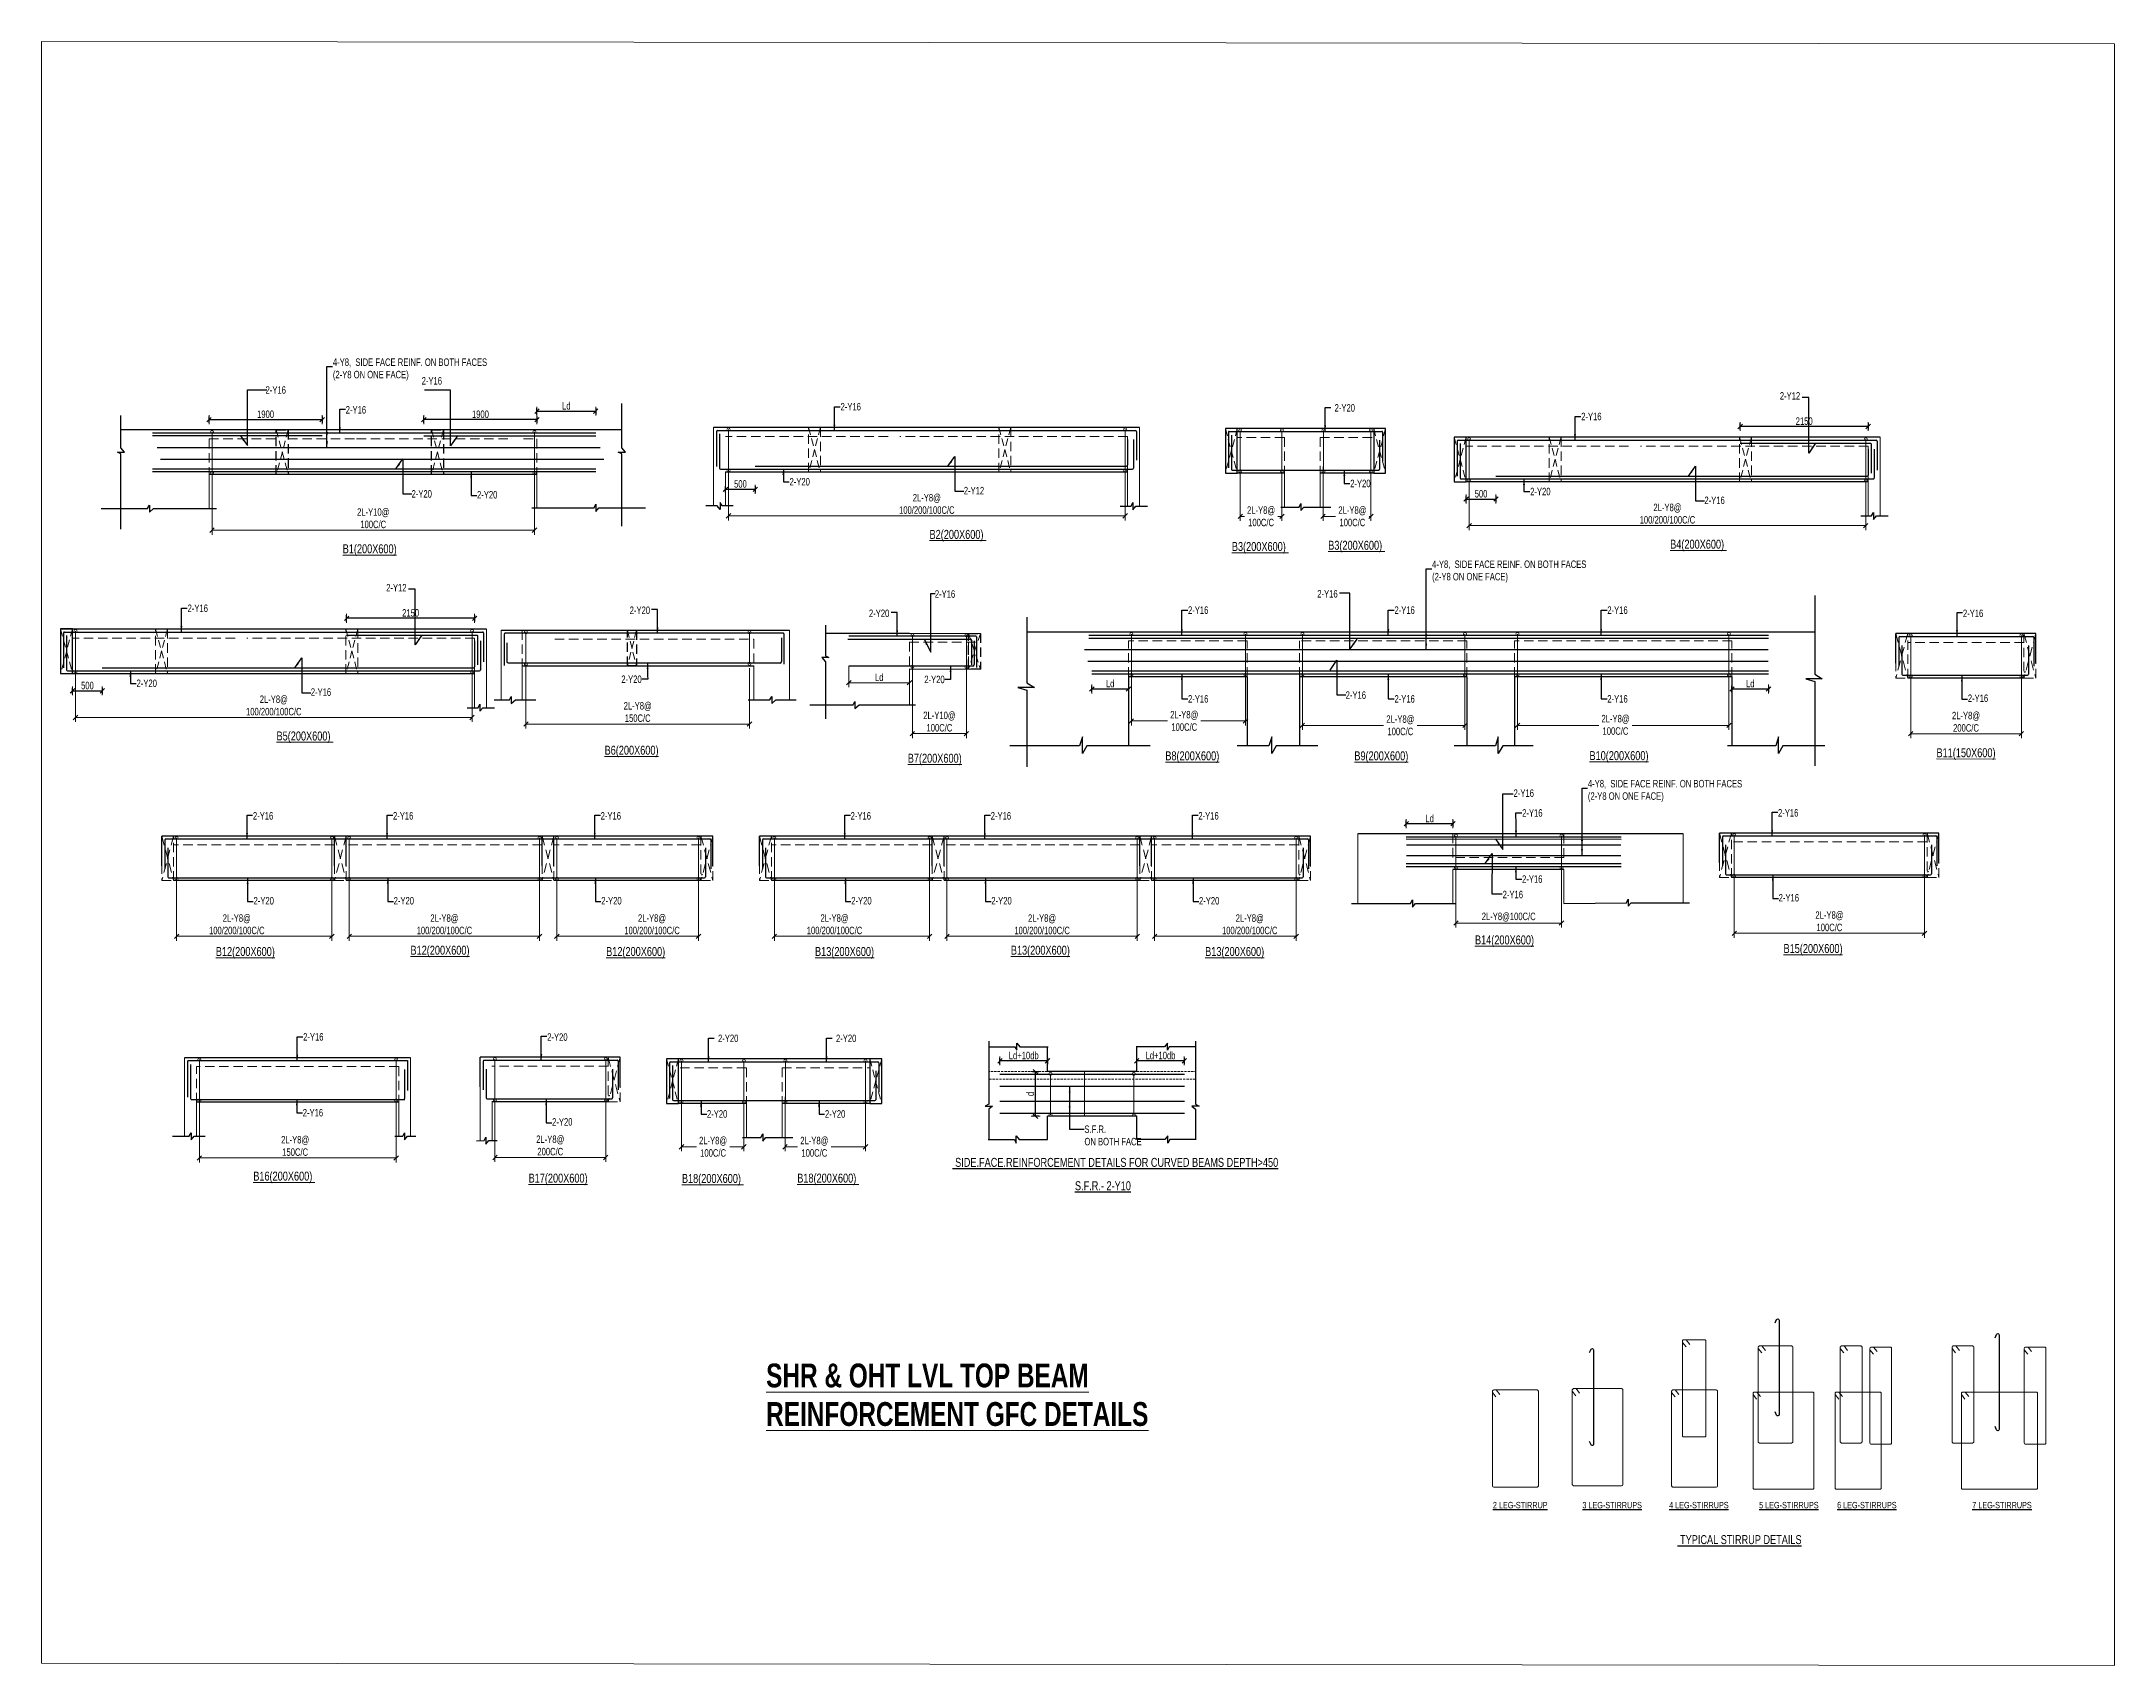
# Model space of a CAD drawing. Header units: millimetres. Extents: x 1370 to 36205, y 871 to 28159.
import ezdxf

# ---------------------------------------------------------------- set-up
doc = ezdxf.new("R2010")
doc.units = ezdxf.units.MM
for name, pattern in [('CONTINOUS', [0]), ('CONTINU', [0]), ('HIDDEN', [9.525, 6.35, -3.175])]:
    doc.linetypes.add(name, pattern=pattern)
for name, color, linetype in [('-S-ARROW', 253, 'Continuous'), ('-S-BMNO', 1, 'Continuous'), ('-S-DIM', 3, 'Continuous'), ('-S-MISC', 8, 'Continuous'), ('-S-STIRRUPS', 1, 'Continuous'), ('-STR-BEAM', 4, 'CONTINU'), ('-STR-REINF', 3, 'Continuous'), ('-STR-TEXT', 6, 'Continuous'), ('COL', 5, 'Continuous'), ('cut lines', 8, 'Continuous'), ('Dimension', 6, 'Continuous'), ('rein', 3, 'Continuous')]:
    doc.layers.add(name, color=color, linetype=linetype)
for name, color, linetype, lineweight in [('-S-BAR', 1, 'Continuous', 18), ('-S-STIRUP', 11, 'Continuous', 9), ('-STR-COLUMN', 5, 'HIDDEN', 13), ('-STR-RF-DIM', 252, 'CONTINOUS', 20), ('Elevation-1', 41, 'Continuous', 20), ('G-ANNO-TEXT', 7, 'Continuous', 18), ('S-BEAM-IDEN', 2, 'Continuous', 9), ('SEC TEXT', 9, 'Continuous', 18), ('SLAB LINE', 254, 'HIDDEN', 20)]:
    doc.layers.add(name, color=color, linetype=linetype, lineweight=lineweight)
doc.styles.add('BEAM-LS', font='romans.shx', dxfattribs={"width": 0.8})
doc.styles.add('EL', font='swisscl.ttf')
doc.styles.add('SOBHA', font='swisscl.ttf')
doc.styles.add('sobha.sed', font='swisscl.ttf')
doc.styles.add('Swis721 LtCn BT_2', font='swisscl.ttf', dxfattribs={"height": 244.992296})
doc.dimstyles.new('S-50', dxfattribs={"dimscale": 50, "dimtxt": 2.5, "dimasz": 1.25, "dimexe": 1, "dimexo": 1, "dimgap": 0.5, "dimtad": 1, "dimdec": 0, "dimrnd": 0.0005, "dimzin": 0, "dimdsep": 46, "dimtxsty": 'EL', "dimblk": 'ARCHTICK', "dimcen": 0.09, "dimdle": 1.5, "dimclrd": 251, "dimclre": 251, "dimclrt": 6, "dimadec": 0, "dimazin": 0, "dimtfac": 1, "dimtdec": 0, "dimtofl": 0, "dimtmove": 0, "dimatfit": 3, "dimfxl": 2, "dimtolj": 1, "dimtzin": 0, "dimlwd": -1, "dimlwe": -1, "dimarcsym": 0})
doc.dimstyles.new('S-DIM50', dxfattribs={"dimscale": 50, "dimtxt": 2.5, "dimasz": 1.2, "dimexe": 1.5, "dimexo": 1, "dimgap": 0.5, "dimtad": 1, "dimdec": 0, "dimdsep": 46, "dimtxsty": 'sobha.sed', "dimblk": 'OBLIQUE', "dimcen": 0, "dimdle": 0.75, "dimclrd": 8, "dimclre": 8, "dimclrt": 6, "dimazin": 2, "dimtfac": 1, "dimtdec": 0, "dimtix": 1, "dimtmove": 2, "dimatfit": 3, "dimfxl": 1, "dimtolj": 1, "dimlwd": -1, "dimlwe": 9, "dimarcsym": 0})
doc.dimstyles.new('STIRUP', dxfattribs={"dimscale": 50, "dimtxt": 2.5, "dimasz": 2.2, "dimexe": 0, "dimexo": 0, "dimgap": 0.5, "dimtad": 0, "dimdec": 0, "dimzin": 0, "dimdsep": 46, "dimtxsty": 'BEAM-LS', "dimblk": 'DOTSMALL', "dimcen": 0.09, "dimclrd": 256, "dimclre": 256, "dimclrt": 256, "dimadec": 5, "dimazin": 0, "dimtfac": 1, "dimtdec": 0, "dimtofl": 0, "dimtmove": 0, "dimatfit": 3, "dimldrblk": 'DOTSMALL', "dimfxl": 0, "dimfxlon": 1, "dimtolj": 1, "dimtzin": 0, "dimlwd": -1, "dimlwe": -1, "dimarcsym": 0})

msp = doc.modelspace()

# ---------------------------------------------------------------- texts
at = {"layer": '-S-BMNO', "style": 'sobha.sed'}
for s, p in [('%%U SIDE.FACE.REINFORCEMENT DETAILS FOR CURVED BEAMS DEPTH>450', (16679.9, 9250.1)), ('%%U TYPICAL STIRRUP DETAILS', (28861.2, 2911.7, 0))]:
    msp.add_text(s, height=150, dxfattribs=at).set_placement(p)
at = {"layer": '-S-BMNO', "insert": (18736.3, 9007.7), "char_height": 150, "width": 3419.331, "attachment_point": 1, "style": 'sobha.sed'}
msp.add_mtext('{\\LS.F.R.- 2-Y10}', dxfattribs=at)
at = {"layer": '-STR-TEXT', "color": 6, "char_height": 125, "style": 'SOBHA'}
for s, insert, width, attachment_point in [('\\A1;4-Y8,  SIDE FACE REINF. ON BOTH FACES\\P(2-Y8 ON ONE FACE)', (6267.2, 22833.2, 0), 2625.655, 1), ('\\A1;2-Y20', (7588.6, 20493.1, 0), 281.386, 7), ('\\A1;2-Y20', (13940.4, 20697.4, 0), 281.386, 7), ('\\A1;2-Y12', (16868.4, 20549.7, 178586.6), 281.386, 7), ('\\A1;2-Y20', (23361.4, 20668.6, 0), 281.386, 7), ('\\A1;2-Y20', (26385.4, 20532.8, 0), 281.386, 7), ('\\A1;2-Y16', (29313.4, 20385.1, 178586.6), 281.386, 7), ('\\A1;4-Y8,  SIDE FACE REINF. ON BOTH FACES\\P(2-Y8 ON ONE FACE)', (24738.1, 19438, 0), 2625.655, 1), ('\\A1;2-Y20', (2968, 17310.5, 0), 281.386, 7), ('\\A1;2-Y20', (11455.7, 17379.4, 0), 696.385, 9), ('\\A1;2-Y20', (16546.7, 17375.5, 0), 696.385, 9), ('\\A1;2-Y16', (5895.9, 17162.8, 178586.6), 277.276, 7), ('\\A1;2-Y16', (23284.8, 17112.8, 0), 281.386, 7), ('\\A1;4-Y8,  SIDE FACE REINF. ON BOTH FACES\\P(2-Y8 ON ONE FACE)', (27355.6, 15751.1, 0), 2625.655, 1), ('\\A1;\\pxt2;2-Y16', (26249.5, 14021.4, 0), 281.386, 7), ('\\A1;2-Y16', (5760.7, 10095.7, 0), 281.386, 7), ('\\A1;2-Y20', (12553, 10074.9, 0), 829.963, 7), ('\\A1;2-Y20', (14535.4, 10074.9, 0), 829.963, 7)]:
    msp.add_mtext(s, dxfattribs=dict(at, insert=insert, width=width, attachment_point=attachment_point))
for s, insert, attachment_point in [('\\A1;2-Y16', (5477.7, 22238.6, 178586.6), 9), ('\\A1;2-Y16', (7758.8, 22393, 178586.6), 7), ('\\A1;2-Y16', (6483, 22032.4, 0), 1), ('\\A1;2-Y16', (14797.6, 22085.1, 0), 1), ('\\A1;2-Y20', (23099.6, 22065.5, 0), 1), ('\\A1;2-Y12', (30580, 22141.4, 178586.6), 7), ('\\A1;2-Y16', (27242.6, 21920.6, 0), 1), ('\\A1;2-Y20', (8689.4, 20479.4, 0), 7), ('\\A1;2-Y12', (7162.6, 18919.1, 178586.6), 7), ('\\A1;2-Y16', (16381.9, 18810.2, 0), 7), ('\\A1;2-Y16', (22808.3, 18814.4, 178586.6), 7), ('\\A1;2-Y16', (3825.2, 18698.3, 0), 1), ('\\A1;2-Y20', (11596.4, 18664.6, 0), 3), ('\\A1;2-Y20', (15616.5, 18613.3, 0), 3), ('\\A1;2-Y16', (20636.3, 18666.9, 0), 1), ('\\A1;2-Y16', (24105.1, 18666.9, 0), 1), ('\\A1;2-Y16', (27681.8, 18666.9, 0), 1), ('\\A1;2-Y16', (33657, 18612.7, 0), 1), ('\\A1;2-Y16', (20636.3, 17049.1, 0), 7), ('\\A1;2-Y16', (24105.1, 17049.1, 0), 7), ('\\A1;2-Y16', (27681.8, 17049.1, 0), 7), ('\\A1;2-Y16', (33739.4, 17059.7, 0), 7), ('\\A1;2-Y16', (26448.3, 15465, 178586.6), 9), ('\\A1;2-Y16', (4923.3, 15210.1, 0), 1), ('\\A1;2-Y16', (7277.3, 15210.1, 0), 1), ('\\A1;2-Y16', (10766.1, 15210.1, 0), 1), ('\\A1;2-Y16', (14966.9, 15210.1, 0), 1), ('\\A1;2-Y16', (17321, 15210.1, 0), 1), ('\\A1;2-Y16', (20809.8, 15210.1, 0), 1), ('\\A1;2-Y16', (26251.2, 15259.2, 0), 1), ('\\A1;2-Y16', (30550.2, 15260.5, 0), 1), ('\\A1;2-Y20', (4934.1, 13657.1, 0), 7), ('\\A1;2-Y20', (7288.1, 13657.1, 0), 7), ('\\A1;2-Y20', (10776.9, 13657.1, 0), 7), ('\\A1;2-Y20', (14977.7, 13657.1, 0), 7), ('\\A1;2-Y20', (17331.8, 13657.1, 0), 7), ('\\A1;2-Y20', (20820.6, 13657.1, 0), 7), ('\\A1;2-Y16', (26265, 13888.1, 178586.6), 3), ('\\A1;2-Y16', (30561, 13707.5, 0), 7), ('\\A1;2-Y16', (5767.1, 11496.9, 0), 1), ('\\A1;2-Y20', (9868.3, 11493.4, 0), 1), ('\\A1;2-Y20', (12738.9, 11471.7, 0), 1), ('\\A1;2-Y20', (14721.3, 11471.7, 0), 1), ('\\A1;2-Y20', (9950.6, 9940.5, 0), 7), ('\\A1;S.F.R.\\PON BOTH FACE', (18895.4, 9945.1), 1)]:
    msp.add_mtext(s, dxfattribs=dict(at, insert=insert, attachment_point=attachment_point))
at = {"layer": 'G-ANNO-TEXT', "color": 6, "insert": (13546.9, 5945.3), "char_height": 400, "width": 7912.633, "attachment_point": 1, "line_spacing_factor": 0.971848, "style": 'Swis721 LtCn BT_2'}
msp.add_mtext('\\pxt10,15;{\\fSwis721 LtCn BT|b1|i0|c0|p34;\\LSHR & OHT LVL TOP BEAM REINFORCEMENT GFC DETAILS }', dxfattribs=at)
at = {"layer": 'SEC TEXT', "color": 1, "linetype": 'ByBlock', "style": 'sobha.sed'}
for s, rotation, p in [('%%UB2(200X600) ', 359.98928, (16292.8, 19801.9, 0)), ('%%UB1(200X600)', 359.98928, (6432, 19559.9, 0)), ('%%UB3(200X600) ', 359.98928, (21373.1, 19598.3, 0)), ('%%UB3(200X600) ', 359.98928, (22991.8, 19619.1, 0)), ('%%UB4(200X600) ', 359.98928, (28737.8, 19637.3, 0)), ('%%UB5(200X600) ', 359.98928, (5320.4, 16415, 0)), ('%%UB6(200X600)', 0.01072, (10832.5, 16175.6, 0)), ('%%UB7(200X600)', 0.01072, (15927.1, 16040.4, 0)), ('%%UB8(200X600)', 0.01072, (20254.8, 16081.2, 0)), ('%%UB9(200X600)', 0.01072, (23430.9, 16081.2, 0)), ('%%UB10(200X600)', 0.01072, (27382, 16084.6, 0)), ('%%UB11(150X600)', 359.98928, (33213.1, 16133, 0)), ('%%UB12(200X600)', 359.98928, (4299.9, 12793.5, 0)), ('%%UB12(200X600)', 359.98928, (7570.9, 12815.2, 0)), ('%%UB12(200X600)', 359.98928, (10858.8, 12793.5, 0)), ('%%UB13(200X600)', 359.98928, (14368.4, 12793.5, 0)), ('%%UB13(200X600)', 359.98928, (17659.1, 12815.2, 0)), ('%%UB13(200X600)', 359.98928, (20924, 12793.5, 0)), ('%%UB14(200X600)', 359.98928, (25458.1, 12987.9, 0)), ('%%UB15(200X600)', 359.98928, (30642.9, 12843.9, 0)), ('%%UB16(200X600) ', 359.98928, (4929.2, 9019.5, 0)), ('%%UB17(200X600)', 359.98928, (9555.2, 8986.1, 0)), ('%%UB18(200X600) ', 359.98928, (12132.1, 8979.7, 0)), ('%%UB18(200X600) ', 359.98928, (14069.8, 8986.2, 0))]:
    msp.add_text(s, height=150, rotation=rotation, dxfattribs=at).set_placement(p)

# ---------------------------------------------------------------- blocks, each defined once
blk = doc.blocks.new('_DotSmall')
at = {"color": 0, "linetype": 'ByBlock', "const_width": 0.5}
blk.add_lwpolyline([(-0.0625, 0, 1), (0.0625, 0, 1)], format="xyb", close=True, dxfattribs=at)
blk = doc.blocks.new('*D124')
at = {"layer": '-S-STIRUP', "ltscale": 100, "transparency": 16777216}
blk.add_line((9654, 20911), (9654, 21598), dxfattribs=at)
at = {"layer": '-S-STIRUP', "linetype": 'CONTINU', "ltscale": 100, "transparency": 16777216, "xscale": 100, "yscale": 100, "zscale": 100}
for p, rotation in [((9654, 21598), 90), ((9654, 20911), 270)]:
    blk.add_blockref('_DotSmall', p, dxfattribs=dict(at, rotation=rotation))
blk = doc.blocks.new('*D125')
at = {"layer": '-S-STIRUP', "ltscale": 100, "transparency": 16777216}
blk.add_line((4236, 20911), (4236, 21598), dxfattribs=at)
at = {"layer": '-S-STIRUP', "linetype": 'CONTINU', "ltscale": 100, "transparency": 16777216, "xscale": 100, "yscale": 100, "zscale": 100}
for p, rotation in [((4236, 21598), 90), ((4236, 20911), 270)]:
    blk.add_blockref('_DotSmall', p, dxfattribs=dict(at, rotation=rotation))
blk = doc.blocks.new('_Oblique')
at = {"color": 0, "linetype": 'ByBlock', "lineweight": -2}
for p, q in [((-0.5, -0.5), (0.5, 0.5)), ((0, 0.71), (0, -0.71))]:
    blk.add_line(p, q, dxfattribs=at)
blk = doc.blocks.new('*D126')
at = {"layer": '-STR-RF-DIM', "color": 8, "linetype": 'Continuous', "lineweight": 9, "transparency": 16777216}
for p, q in [((4236, 20992), (4236, 19872)), ((9654, 20947), (9654, 19872))]:
    blk.add_line(p, q, dxfattribs=at)
at = {"layer": '-STR-RF-DIM', "color": 8, "linetype": 'Continuous', "transparency": 16777216}
blk.add_line((4235, 19947), (9655, 19947), dxfattribs=at)
at = {"layer": '-STR-RF-DIM', "color": 8, "transparency": 16777216, "xscale": 75, "yscale": 75, "zscale": 75, "rotation": 180}
blk.add_blockref('_Oblique', (4236, 19947), dxfattribs=at)
at = {"layer": '-STR-RF-DIM', "color": 8, "transparency": 16777216, "xscale": 75, "yscale": 75, "zscale": 75}
blk.add_blockref('_Oblique', (9654, 19947), dxfattribs=at)
at = {"layer": '-STR-RF-DIM', "color": 6, "transparency": 16777216, "insert": (6945, 20148), "char_height": 125, "attachment_point": 5, "style": 'sobha.sed'}
blk.add_mtext('\\A1;2L-Y10@\\P100C/C', dxfattribs=at)
blk = doc.blocks.new('*D127')
at = {"layer": '-S-DIM', "color": 8, "linetype": 'Continuous', "lineweight": 9, "transparency": 16777216}
for p, q in [((4186, 21731), (4186, 21881)), ((6086, 21731), (6086, 21881))]:
    blk.add_line(p, q, dxfattribs=at)
at = {"layer": '-S-DIM', "color": 8, "linetype": 'Continuous', "transparency": 16777216}
blk.add_line((4186, 21806), (6087, 21806), dxfattribs=at)
at = {"layer": '-S-DIM', "color": 8, "transparency": 16777216, "xscale": 75, "yscale": 75, "zscale": 75, "rotation": 180}
blk.add_blockref('_Oblique', (4186, 21806), dxfattribs=at)
at = {"layer": '-S-DIM', "color": 8, "transparency": 16777216, "xscale": 75, "yscale": 75, "zscale": 75}
blk.add_blockref('_Oblique', (6086, 21806), dxfattribs=at)
at = {"layer": '-S-DIM', "color": 6, "transparency": 16777216, "insert": (5136, 21895), "char_height": 125, "attachment_point": 5, "style": 'sobha.sed'}
blk.add_mtext('\\A1;1900', dxfattribs=at)
blk = doc.blocks.new('_ArchTick')
at = {"color": 0, "linetype": 'ByBlock', "const_width": 0.15}
blk.add_lwpolyline([(-0.5, -0.5), (0.5, 0.5)], dxfattribs=at)
blk = doc.blocks.new('*D128')
at = {"layer": '-S-DIM', "color": 8, "linetype": 'Continuous', "lineweight": 9, "transparency": 16777216}
for p, q in [((7796, 21731), (7796, 21881)), ((9696, 21731), (9696, 21881))]:
    blk.add_line(p, q, dxfattribs=at)
at = {"layer": '-S-DIM', "color": 8, "linetype": 'Continuous', "transparency": 16777216}
blk.add_line((9697, 21806), (7796, 21806), dxfattribs=at)
at = {"layer": '-S-DIM', "color": 8, "transparency": 16777216, "xscale": 75, "yscale": 75, "zscale": 75, "rotation": 180}
blk.add_blockref('_Oblique', (7796, 21806), dxfattribs=at)
at = {"layer": '-S-DIM', "color": 8, "transparency": 16777216, "xscale": 75, "yscale": 75, "zscale": 75}
blk.add_blockref('_Oblique', (9696, 21806), dxfattribs=at)
at = {"layer": '-S-DIM', "color": 6, "transparency": 16777216, "insert": (8746, 21895), "char_height": 125, "attachment_point": 5, "style": 'sobha.sed'}
blk.add_mtext('\\A1;1900', dxfattribs=at)
blk = doc.blocks.new('*D129')
at = {"layer": '-S-DIM', "color": 8, "linetype": 'Continuous', "lineweight": 9, "transparency": 16777216}
for p, q in [((9696, 21872), (9696, 22022)), ((10683, 21872), (10683, 22022))]:
    blk.add_line(p, q, dxfattribs=at)
at = {"layer": '-S-DIM', "color": 8, "linetype": 'Continuous', "transparency": 16777216}
blk.add_line((9696, 21947), (10684, 21947), dxfattribs=at)
at = {"layer": '-S-DIM', "color": 8, "transparency": 16777216, "xscale": 75, "yscale": 75, "zscale": 75, "rotation": 180}
blk.add_blockref('_Oblique', (9696, 21947), dxfattribs=at)
at = {"layer": '-S-DIM', "color": 8, "transparency": 16777216, "xscale": 75, "yscale": 75, "zscale": 75}
blk.add_blockref('_Oblique', (10683, 21947), dxfattribs=at)
at = {"layer": '-S-DIM', "color": 6, "transparency": 16777216, "insert": (10190, 22036), "char_height": 125, "attachment_point": 5, "style": 'sobha.sed'}
blk.add_mtext('\\A1;Ld', dxfattribs=at)
blk = doc.blocks.new('*D130')
at = {"layer": '-S-STIRUP', "ltscale": 100, "transparency": 16777216}
blk.add_line((22214, 20938), (22214, 21624), dxfattribs=at)
at = {"layer": '-S-STIRUP', "linetype": 'CONTINU', "ltscale": 100, "transparency": 16777216, "xscale": 100, "yscale": 100, "zscale": 100}
for p, rotation in [((22214, 21624), 90), ((22214, 20938), 270)]:
    blk.add_blockref('_DotSmall', p, dxfattribs=dict(at, rotation=rotation))
blk = doc.blocks.new('*D131')
at = {"layer": '-S-STIRUP', "ltscale": 100, "transparency": 16777216}
blk.add_line((21514, 20938), (21514, 21624), dxfattribs=at)
at = {"layer": '-S-STIRUP', "linetype": 'CONTINU', "ltscale": 100, "transparency": 16777216, "xscale": 100, "yscale": 100, "zscale": 100}
for p, rotation in [((21514, 21624), 90), ((21514, 20938), 270)]:
    blk.add_blockref('_DotSmall', p, dxfattribs=dict(at, rotation=rotation))
blk = doc.blocks.new('*D132')
at = {"layer": '-STR-RF-DIM', "color": 8, "linetype": 'Continuous', "lineweight": 9, "transparency": 16777216}
for p, q in [((21514, 21019), (21514, 20105)), ((22214, 20973), (22214, 20105))]:
    blk.add_line(p, q, dxfattribs=at)
at = {"layer": '-STR-RF-DIM', "color": 8, "linetype": 'Continuous', "transparency": 16777216}
for p, q in [((21514, 20180), (21583, 20180)), ((22214, 20180), (22146, 20180))]:
    blk.add_line(p, q, dxfattribs=at)
at = {"layer": '-STR-RF-DIM', "color": 8, "transparency": 16777216, "xscale": 75, "yscale": 75, "zscale": 75, "rotation": 180}
blk.add_blockref('_Oblique', (21514, 20180), dxfattribs=at)
at = {"layer": '-STR-RF-DIM', "color": 8, "transparency": 16777216, "xscale": 75, "yscale": 75, "zscale": 75}
blk.add_blockref('_Oblique', (22214, 20180), dxfattribs=at)
at = {"layer": '-STR-RF-DIM', "color": 6, "transparency": 16777216, "insert": (21864, 20180), "char_height": 125, "attachment_point": 5, "style": 'sobha.sed'}
blk.add_mtext('\\A1;2L-Y8@\\P100C/C', dxfattribs=at)
blk = doc.blocks.new('*D133')
at = {"layer": '-S-STIRUP', "ltscale": 100, "transparency": 16777216}
blk.add_line((23709, 20938), (23709, 21624), dxfattribs=at)
at = {"layer": '-S-STIRUP', "linetype": 'CONTINU', "ltscale": 100, "transparency": 16777216, "xscale": 100, "yscale": 100, "zscale": 100}
for p, rotation in [((23709, 21624), 90), ((23709, 20938), 270)]:
    blk.add_blockref('_DotSmall', p, dxfattribs=dict(at, rotation=rotation))
blk = doc.blocks.new('*D134')
at = {"layer": '-S-STIRUP', "ltscale": 100, "transparency": 16777216}
blk.add_line((22911, 20938), (22911, 21624), dxfattribs=at)
at = {"layer": '-S-STIRUP', "linetype": 'CONTINU', "ltscale": 100, "transparency": 16777216, "xscale": 100, "yscale": 100, "zscale": 100}
for p, rotation in [((22911, 21624), 90), ((22911, 20938), 270)]:
    blk.add_blockref('_DotSmall', p, dxfattribs=dict(at, rotation=rotation))
blk = doc.blocks.new('*D135')
at = {"layer": '-STR-RF-DIM', "color": 8, "linetype": 'Continuous', "lineweight": 9, "transparency": 16777216}
for p, q in [((22905, 21019), (22905, 20105)), ((23709, 20973), (23709, 20105))]:
    blk.add_line(p, q, dxfattribs=at)
at = {"layer": '-STR-RF-DIM', "color": 8, "linetype": 'Continuous', "transparency": 16777216}
for p, q in [((22904, 20180), (23116, 20180)), ((23710, 20180), (23679, 20180))]:
    blk.add_line(p, q, dxfattribs=at)
at = {"layer": '-STR-RF-DIM', "color": 8, "transparency": 16777216, "xscale": 75, "yscale": 75, "zscale": 75, "rotation": 180}
blk.add_blockref('_Oblique', (22905, 20180), dxfattribs=at)
at = {"layer": '-STR-RF-DIM', "color": 8, "transparency": 16777216, "xscale": 75, "yscale": 75, "zscale": 75}
blk.add_blockref('_Oblique', (23709, 20180), dxfattribs=at)
at = {"layer": '-STR-RF-DIM', "color": 6, "transparency": 16777216, "insert": (23398, 20180), "char_height": 125, "attachment_point": 5, "style": 'sobha.sed'}
blk.add_mtext('\\A1;2L-Y8@\\P100C/C', dxfattribs=at)
blk = doc.blocks.new('*D136')
at = {"layer": '-S-STIRUP', "ltscale": 100, "transparency": 16777216}
blk.add_line((19579, 20953), (19579, 21640), dxfattribs=at)
at = {"layer": '-S-STIRUP', "linetype": 'CONTINU', "ltscale": 100, "transparency": 16777216, "xscale": 100, "yscale": 100, "zscale": 100}
for p, rotation in [((19579, 21640), 90), ((19579, 20953), 270)]:
    blk.add_blockref('_DotSmall', p, dxfattribs=dict(at, rotation=rotation))
blk = doc.blocks.new('*D137')
at = {"layer": '-S-STIRUP', "ltscale": 100, "transparency": 16777216}
blk.add_line((12915, 20953), (12915, 21640), dxfattribs=at)
at = {"layer": '-S-STIRUP', "linetype": 'CONTINU', "ltscale": 100, "transparency": 16777216, "xscale": 100, "yscale": 100, "zscale": 100}
for p, rotation in [((12915, 21640), 90), ((12915, 20953), 270)]:
    blk.add_blockref('_DotSmall', p, dxfattribs=dict(at, rotation=rotation))
blk = doc.blocks.new('*D138')
at = {"layer": '-STR-RF-DIM', "color": 8, "linetype": 'Continuous', "lineweight": 9, "transparency": 16777216}
for p, q in [((12915, 21034), (12915, 20113)), ((19579, 20989), (19579, 20113))]:
    blk.add_line(p, q, dxfattribs=at)
at = {"layer": '-STR-RF-DIM', "color": 8, "linetype": 'Continuous', "transparency": 16777216}
blk.add_line((12914, 20188), (19579, 20188), dxfattribs=at)
at = {"layer": '-STR-RF-DIM', "color": 8, "transparency": 16777216, "xscale": 75, "yscale": 75, "zscale": 75, "rotation": 180}
blk.add_blockref('_Oblique', (12915, 20188), dxfattribs=at)
at = {"layer": '-STR-RF-DIM', "color": 8, "transparency": 16777216, "xscale": 75, "yscale": 75, "zscale": 75}
blk.add_blockref('_Oblique', (19579, 20188), dxfattribs=at)
at = {"layer": '-STR-RF-DIM', "color": 6, "transparency": 16777216, "insert": (16247, 20389), "char_height": 125, "attachment_point": 5, "style": 'sobha.sed'}
blk.add_mtext('\\A1;2L-Y8@\\P100/200/100C/C', dxfattribs=at)
blk = doc.blocks.new('*D139')
at = {"layer": '-S-DIM', "color": 8, "linetype": 'Continuous', "transparency": 16777216}
blk.add_line((12864, 20635), (13365, 20635), dxfattribs=at)
at = {"layer": '-S-DIM', "color": 8, "linetype": 'Continuous', "lineweight": 9, "transparency": 16777216}
for p, q in [((12865, 20710), (12865, 20560)), ((13365, 20710), (13365, 20560))]:
    blk.add_line(p, q, dxfattribs=at)
at = {"layer": '-S-DIM', "color": 8, "transparency": 16777216, "xscale": 75, "yscale": 75, "zscale": 75, "rotation": 180}
blk.add_blockref('_Oblique', (12865, 20635), dxfattribs=at)
at = {"layer": '-S-DIM', "color": 8, "transparency": 16777216, "xscale": 75, "yscale": 75, "zscale": 75}
blk.add_blockref('_Oblique', (13365, 20635), dxfattribs=at)
at = {"layer": '-S-DIM', "color": 6, "transparency": 16777216, "insert": (13115, 20724), "char_height": 125, "attachment_point": 5, "style": 'sobha.sed'}
blk.add_mtext('\\A1;500', dxfattribs=at)
blk = doc.blocks.new('*D154')
at = {"layer": '-S-STIRUP', "ltscale": 100, "transparency": 16777216}
blk.add_line((32024, 20788), (32024, 21475), dxfattribs=at)
at = {"layer": '-S-STIRUP', "linetype": 'CONTINU', "ltscale": 100, "transparency": 16777216, "xscale": 100, "yscale": 100, "zscale": 100}
for p, rotation in [((32024, 21475), 90), ((32024, 20788), 270)]:
    blk.add_blockref('_DotSmall', p, dxfattribs=dict(at, rotation=rotation))
blk = doc.blocks.new('*D155')
at = {"layer": '-S-STIRUP', "ltscale": 100, "transparency": 16777216}
blk.add_line((25360, 20788), (25360, 21475), dxfattribs=at)
at = {"layer": '-S-STIRUP', "linetype": 'CONTINU', "ltscale": 100, "transparency": 16777216, "xscale": 100, "yscale": 100, "zscale": 100}
for p, rotation in [((25360, 21475), 90), ((25360, 20788), 270)]:
    blk.add_blockref('_DotSmall', p, dxfattribs=dict(at, rotation=rotation))
blk = doc.blocks.new('*D156')
at = {"layer": '-STR-RF-DIM', "color": 8, "linetype": 'Continuous', "lineweight": 9, "transparency": 16777216}
for p, q in [((25360, 20869), (25360, 19949)), ((32024, 20824), (32024, 19949))]:
    blk.add_line(p, q, dxfattribs=at)
at = {"layer": '-STR-RF-DIM', "color": 8, "linetype": 'Continuous', "transparency": 16777216}
blk.add_line((25359, 20024), (32024, 20024), dxfattribs=at)
at = {"layer": '-STR-RF-DIM', "color": 8, "transparency": 16777216, "xscale": 75, "yscale": 75, "zscale": 75, "rotation": 180}
blk.add_blockref('_Oblique', (25360, 20024), dxfattribs=at)
at = {"layer": '-STR-RF-DIM', "color": 8, "transparency": 16777216, "xscale": 75, "yscale": 75, "zscale": 75}
blk.add_blockref('_Oblique', (32024, 20024), dxfattribs=at)
at = {"layer": '-STR-RF-DIM', "color": 6, "transparency": 16777216, "insert": (28692, 20225), "char_height": 125, "attachment_point": 5, "style": 'sobha.sed'}
blk.add_mtext('\\A1;2L-Y8@\\P100/200/100C/C', dxfattribs=at)
blk = doc.blocks.new('*D157')
at = {"layer": '-S-DIM', "color": 8, "linetype": 'Continuous', "transparency": 16777216}
blk.add_line((25309, 20470), (25810, 20470), dxfattribs=at)
at = {"layer": '-S-DIM', "color": 8, "linetype": 'Continuous', "lineweight": 9, "transparency": 16777216}
for p, q in [((25310, 20545), (25310, 20395)), ((25810, 20545), (25810, 20395))]:
    blk.add_line(p, q, dxfattribs=at)
at = {"layer": '-S-DIM', "color": 8, "transparency": 16777216, "xscale": 75, "yscale": 75, "zscale": 75, "rotation": 180}
blk.add_blockref('_Oblique', (25310, 20470), dxfattribs=at)
at = {"layer": '-S-DIM', "color": 8, "transparency": 16777216, "xscale": 75, "yscale": 75, "zscale": 75}
blk.add_blockref('_Oblique', (25810, 20470), dxfattribs=at)
at = {"layer": '-S-DIM', "color": 6, "transparency": 16777216, "insert": (25560, 20559), "char_height": 125, "attachment_point": 5, "style": 'sobha.sed'}
blk.add_mtext('\\A1;500', dxfattribs=at)
blk = doc.blocks.new('*D158')
at = {"layer": '-S-DIM', "color": 8, "linetype": 'Continuous', "lineweight": 9, "transparency": 16777216}
for p, q in [((29915, 21615), (29915, 21765)), ((32065, 21615), (32065, 21765))]:
    blk.add_line(p, q, dxfattribs=at)
at = {"layer": '-S-DIM', "color": 8, "linetype": 'Continuous', "transparency": 16777216}
blk.add_line((32066, 21690), (29915, 21690), dxfattribs=at)
at = {"layer": '-S-DIM', "color": 8, "transparency": 16777216, "xscale": 75, "yscale": 75, "zscale": 75, "rotation": 180}
blk.add_blockref('_Oblique', (29915, 21690), dxfattribs=at)
at = {"layer": '-S-DIM', "color": 8, "transparency": 16777216, "xscale": 75, "yscale": 75, "zscale": 75}
blk.add_blockref('_Oblique', (32065, 21690), dxfattribs=at)
at = {"layer": '-S-DIM', "color": 6, "transparency": 16777216, "insert": (30990, 21779), "char_height": 125, "attachment_point": 5, "style": 'sobha.sed'}
blk.add_mtext('\\A1;2150', dxfattribs=at)
blk = doc.blocks.new('*D159')
at = {"layer": '-S-STIRUP', "ltscale": 100, "transparency": 16777216}
blk.add_line((9511, 17696), (9511, 18233), dxfattribs=at)
at = {"layer": '-S-STIRUP', "linetype": 'CONTINU', "ltscale": 100, "transparency": 16777216, "xscale": 100, "yscale": 100, "zscale": 100}
for p, rotation in [((9511, 18233), 90), ((9511, 17696), 270)]:
    blk.add_blockref('_DotSmall', p, dxfattribs=dict(at, rotation=rotation))
blk = doc.blocks.new('*D160')
at = {"layer": '-S-STIRUP', "ltscale": 100, "transparency": 16777216}
blk.add_line((13266, 17703), (13266, 18233), dxfattribs=at)
at = {"layer": '-S-STIRUP', "linetype": 'CONTINU', "ltscale": 100, "transparency": 16777216, "xscale": 100, "yscale": 100, "zscale": 100}
for p, rotation in [((13266, 18233), 90), ((13266, 17703), 270)]:
    blk.add_blockref('_DotSmall', p, dxfattribs=dict(at, rotation=rotation))
blk = doc.blocks.new('*D161')
at = {"layer": '-STR-RF-DIM', "color": 8, "linetype": 'Continuous', "lineweight": 9, "transparency": 16777216}
for p, q in [((9511, 17702), (9511, 16616)), ((13268, 17627), (13268, 16616))]:
    blk.add_line(p, q, dxfattribs=at)
at = {"layer": '-STR-RF-DIM', "color": 8, "linetype": 'Continuous', "transparency": 16777216}
blk.add_line((13269, 16691), (9510, 16691), dxfattribs=at)
at = {"layer": '-STR-RF-DIM', "color": 8, "transparency": 16777216, "xscale": 75, "yscale": 75, "zscale": 75, "rotation": 180}
blk.add_blockref('_Oblique', (9511, 16691), dxfattribs=at)
at = {"layer": '-STR-RF-DIM', "color": 8, "transparency": 16777216, "xscale": 75, "yscale": 75, "zscale": 75}
blk.add_blockref('_Oblique', (13268, 16691), dxfattribs=at)
at = {"layer": '-STR-RF-DIM', "color": 6, "transparency": 16777216, "insert": (11389, 16892), "char_height": 125, "attachment_point": 5, "style": 'sobha.sed'}
blk.add_mtext('\\A1;2L-Y8@\\P150C/C', dxfattribs=at)
blk = doc.blocks.new('*D162')
at = {"layer": '-STR-RF-DIM', "color": 8, "linetype": 'Continuous', "lineweight": 9, "transparency": 16777216}
for p, q in [((16005, 17647), (16005, 16455)), ((16912, 17645), (16912, 16455))]:
    blk.add_line(p, q, dxfattribs=at)
at = {"layer": '-STR-RF-DIM', "color": 8, "linetype": 'Continuous', "transparency": 16777216}
blk.add_line((16912, 16530), (16005, 16530), dxfattribs=at)
at = {"layer": '-STR-RF-DIM', "color": 8, "transparency": 16777216, "xscale": 75, "yscale": 75, "zscale": 75, "rotation": 180}
blk.add_blockref('_Oblique', (16005, 16530), dxfattribs=at)
at = {"layer": '-STR-RF-DIM', "color": 8, "transparency": 16777216, "xscale": 75, "yscale": 75, "zscale": 75}
blk.add_blockref('_Oblique', (16912, 16530), dxfattribs=at)
at = {"layer": '-STR-RF-DIM', "color": 6, "transparency": 16777216, "insert": (16459, 16731), "char_height": 125, "attachment_point": 5, "style": 'sobha.sed'}
blk.add_mtext('\\A1;2L-Y10@\\P100C/C', dxfattribs=at)
blk = doc.blocks.new('*D163')
at = {"layer": '-S-STIRUP', "ltscale": 100, "transparency": 16777216}
blk.add_line((16005, 17653), (16005, 18183), dxfattribs=at)
at = {"layer": '-S-STIRUP', "linetype": 'CONTINU', "ltscale": 100, "transparency": 16777216, "xscale": 100, "yscale": 100, "zscale": 100}
for p, rotation in [((16005, 18183), 90), ((16005, 17653), 270)]:
    blk.add_blockref('_DotSmall', p, dxfattribs=dict(at, rotation=rotation))
blk = doc.blocks.new('*D164')
at = {"layer": '-S-STIRUP', "ltscale": 100, "transparency": 16777216}
blk.add_line((16912, 17651), (16912, 18181), dxfattribs=at)
at = {"layer": '-S-STIRUP', "linetype": 'CONTINU', "ltscale": 100, "transparency": 16777216, "xscale": 100, "yscale": 100, "zscale": 100}
for p, rotation in [((16912, 18181), 90), ((16912, 17651), 270)]:
    blk.add_blockref('_DotSmall', p, dxfattribs=dict(at, rotation=rotation))
blk = doc.blocks.new('*D165')
at = {"layer": '-STR-RF-DIM', "color": 8, "linetype": 'Continuous', "lineweight": 9, "transparency": 16777216}
for p, q in [((14937, 17664), (14937, 17310)), ((15955, 17616), (15955, 17310))]:
    blk.add_line(p, q, dxfattribs=at)
at = {"layer": '-STR-RF-DIM', "color": 8, "linetype": 'Continuous', "transparency": 16777216}
blk.add_line((15956, 17385), (14936, 17385), dxfattribs=at)
at = {"layer": '-STR-RF-DIM', "color": 8, "transparency": 16777216, "xscale": 75, "yscale": 75, "zscale": 75, "rotation": 180}
blk.add_blockref('_Oblique', (14937, 17385), dxfattribs=at)
at = {"layer": '-STR-RF-DIM', "color": 8, "transparency": 16777216, "xscale": 75, "yscale": 75, "zscale": 75}
blk.add_blockref('_Oblique', (15955, 17385), dxfattribs=at)
at = {"layer": '-STR-RF-DIM', "color": 6, "transparency": 16777216, "insert": (15446, 17474), "char_height": 125, "attachment_point": 5, "style": 'sobha.sed'}
blk.add_mtext('\\A1;Ld', dxfattribs=at)
blk = doc.blocks.new('*D166')
at = {"layer": '-S-STIRUP', "ltscale": 100, "transparency": 16777216}
blk.add_line((19684, 17516), (19684, 18203), dxfattribs=at)
at = {"layer": '-S-STIRUP', "linetype": 'CONTINU', "ltscale": 100, "transparency": 16777216, "xscale": 100, "yscale": 100, "zscale": 100}
for p, rotation in [((19684, 18203), 90), ((19684, 17516), 270)]:
    blk.add_blockref('_DotSmall', p, dxfattribs=dict(at, rotation=rotation))
blk = doc.blocks.new('*D167')
at = {"layer": '-S-STIRUP', "ltscale": 100, "transparency": 16777216}
blk.add_line((22558, 17516), (22558, 18203), dxfattribs=at)
at = {"layer": '-S-STIRUP', "linetype": 'CONTINU', "ltscale": 100, "transparency": 16777216, "xscale": 100, "yscale": 100, "zscale": 100}
for p, rotation in [((22558, 18203), 90), ((22558, 17516), 270)]:
    blk.add_blockref('_DotSmall', p, dxfattribs=dict(at, rotation=rotation))
blk = doc.blocks.new('*D168')
at = {"layer": '-S-STIRUP', "ltscale": 100, "transparency": 16777216}
blk.add_line((26172, 17516), (26172, 18203), dxfattribs=at)
at = {"layer": '-S-STIRUP', "linetype": 'CONTINU', "ltscale": 100, "transparency": 16777216, "xscale": 100, "yscale": 100, "zscale": 100}
for p, rotation in [((26172, 18203), 90), ((26172, 17516), 270)]:
    blk.add_blockref('_DotSmall', p, dxfattribs=dict(at, rotation=rotation))
blk = doc.blocks.new('*D169')
at = {"layer": '-S-STIRUP', "ltscale": 100, "transparency": 16777216}
blk.add_line((29725, 17516), (29725, 18203), dxfattribs=at)
at = {"layer": '-S-STIRUP', "linetype": 'CONTINU', "ltscale": 100, "transparency": 16777216, "xscale": 100, "yscale": 100, "zscale": 100}
for p, rotation in [((29725, 18203), 90), ((29725, 17516), 270)]:
    blk.add_blockref('_DotSmall', p, dxfattribs=dict(at, rotation=rotation))
blk = doc.blocks.new('*D170')
at = {"layer": '-S-STIRUP', "ltscale": 100, "transparency": 16777216}
blk.add_line((25290, 17516), (25290, 18203), dxfattribs=at)
at = {"layer": '-S-STIRUP', "linetype": 'CONTINU', "ltscale": 100, "transparency": 16777216, "xscale": 100, "yscale": 100, "zscale": 100}
for p, rotation in [((25290, 18203), 90), ((25290, 17516), 270)]:
    blk.add_blockref('_DotSmall', p, dxfattribs=dict(at, rotation=rotation))
blk = doc.blocks.new('*D171')
at = {"layer": '-S-STIRUP', "ltscale": 100, "transparency": 16777216}
blk.add_line((21601, 17516), (21601, 18203), dxfattribs=at)
at = {"layer": '-S-STIRUP', "linetype": 'CONTINU', "ltscale": 100, "transparency": 16777216, "xscale": 100, "yscale": 100, "zscale": 100}
for p, rotation in [((21601, 18203), 90), ((21601, 17516), 270)]:
    blk.add_blockref('_DotSmall', p, dxfattribs=dict(at, rotation=rotation))
blk = doc.blocks.new('*D172')
at = {"layer": '-STR-RF-DIM', "color": 8, "linetype": 'Continuous', "lineweight": 9, "transparency": 16777216}
for p, q in [((21601, 17783), (21601, 16668)), ((19684, 17588), (19684, 16668))]:
    blk.add_line(p, q, dxfattribs=at)
at = {"layer": '-STR-RF-DIM', "color": 8, "linetype": 'Continuous', "transparency": 16777216}
for p, q in [((19684, 16743), (20291, 16743)), ((21602, 16743), (20854, 16743))]:
    blk.add_line(p, q, dxfattribs=at)
at = {"layer": '-STR-RF-DIM', "color": 8, "transparency": 16777216, "xscale": 75, "yscale": 75, "zscale": 75, "rotation": 180}
blk.add_blockref('_Oblique', (19684, 16743), dxfattribs=at)
at = {"layer": '-STR-RF-DIM', "color": 8, "transparency": 16777216, "xscale": 75, "yscale": 75, "zscale": 75}
blk.add_blockref('_Oblique', (21601, 16743), dxfattribs=at)
at = {"layer": '-STR-RF-DIM', "color": 6, "transparency": 16777216, "insert": (20573, 16743), "char_height": 125, "attachment_point": 5, "style": 'sobha.sed'}
blk.add_mtext('\\A1;2L-Y8@\\P100C/C', dxfattribs=at)
blk = doc.blocks.new('*D173')
at = {"layer": '-STR-RF-DIM', "color": 8, "linetype": 'Continuous', "lineweight": 9, "transparency": 16777216}
for p, q in [((25290, 17860), (25290, 16593)), ((22558, 17588), (22558, 16593))]:
    blk.add_line(p, q, dxfattribs=at)
at = {"layer": '-STR-RF-DIM', "color": 8, "linetype": 'Continuous', "transparency": 16777216}
for p, q in [((22558, 16668), (23923, 16668)), ((25291, 16668), (24486, 16668))]:
    blk.add_line(p, q, dxfattribs=at)
at = {"layer": '-STR-RF-DIM', "color": 8, "transparency": 16777216, "xscale": 75, "yscale": 75, "zscale": 75, "rotation": 180}
blk.add_blockref('_Oblique', (22558, 16668), dxfattribs=at)
at = {"layer": '-STR-RF-DIM', "color": 8, "transparency": 16777216, "xscale": 75, "yscale": 75, "zscale": 75}
blk.add_blockref('_Oblique', (25290, 16668), dxfattribs=at)
at = {"layer": '-STR-RF-DIM', "color": 6, "transparency": 16777216, "insert": (24204, 16669), "char_height": 125, "attachment_point": 5, "style": 'sobha.sed'}
blk.add_mtext('\\A1;2L-Y8@\\P100C/C', dxfattribs=at)
blk = doc.blocks.new('*D174')
at = {"layer": '-STR-RF-DIM', "color": 8, "linetype": 'Continuous', "lineweight": 9, "transparency": 16777216}
for p, q in [((29725, 17783), (29725, 16593)), ((26172, 17588), (26172, 16593))]:
    blk.add_line(p, q, dxfattribs=at)
at = {"layer": '-STR-RF-DIM', "color": 8, "linetype": 'Continuous', "transparency": 16777216}
for p, q in [((26172, 16668), (27538, 16668)), ((29726, 16668), (28101, 16668))]:
    blk.add_line(p, q, dxfattribs=at)
at = {"layer": '-STR-RF-DIM', "color": 8, "transparency": 16777216, "xscale": 75, "yscale": 75, "zscale": 75, "rotation": 180}
blk.add_blockref('_Oblique', (26172, 16668), dxfattribs=at)
at = {"layer": '-STR-RF-DIM', "color": 8, "transparency": 16777216, "xscale": 75, "yscale": 75, "zscale": 75}
blk.add_blockref('_Oblique', (29725, 16668), dxfattribs=at)
at = {"layer": '-STR-RF-DIM', "color": 6, "transparency": 16777216, "insert": (27819, 16676), "char_height": 125, "attachment_point": 5, "style": 'sobha.sed'}
blk.add_mtext('\\A1;2L-Y8@\\P100C/C', dxfattribs=at)
blk = doc.blocks.new('*D175')
at = {"layer": '-S-DIM', "color": 8, "linetype": 'Continuous', "transparency": 16777216}
blk.add_line((19018, 17280), (19635, 17280), dxfattribs=at)
at = {"layer": '-S-DIM', "color": 8, "linetype": 'Continuous', "lineweight": 9, "transparency": 16777216}
for p, q in [((19019, 17355), (19019, 17205)), ((19635, 17355), (19635, 17205))]:
    blk.add_line(p, q, dxfattribs=at)
at = {"layer": '-S-DIM', "color": 8, "transparency": 16777216, "xscale": 75, "yscale": 75, "zscale": 75, "rotation": 180}
blk.add_blockref('_Oblique', (19019, 17280), dxfattribs=at)
at = {"layer": '-S-DIM', "color": 8, "transparency": 16777216, "xscale": 75, "yscale": 75, "zscale": 75}
blk.add_blockref('_Oblique', (19635, 17280), dxfattribs=at)
at = {"layer": '-S-DIM', "color": 6, "transparency": 16777216, "insert": (19327, 17369), "char_height": 125, "attachment_point": 5, "style": 'sobha.sed'}
blk.add_mtext('\\A1;Ld', dxfattribs=at)
blk = doc.blocks.new('*D176')
at = {"layer": '-S-DIM', "color": 8, "linetype": 'Continuous', "transparency": 16777216}
blk.add_line((29774, 17280), (30391, 17280), dxfattribs=at)
at = {"layer": '-S-DIM', "color": 8, "linetype": 'Continuous', "lineweight": 9, "transparency": 16777216}
for p, q in [((29775, 17355), (29775, 17205)), ((30390, 17355), (30390, 17205))]:
    blk.add_line(p, q, dxfattribs=at)
at = {"layer": '-S-DIM', "color": 8, "transparency": 16777216, "xscale": 75, "yscale": 75, "zscale": 75, "rotation": 180}
blk.add_blockref('_Oblique', (29775, 17280), dxfattribs=at)
at = {"layer": '-S-DIM', "color": 8, "transparency": 16777216, "xscale": 75, "yscale": 75, "zscale": 75}
blk.add_blockref('_Oblique', (30390, 17280), dxfattribs=at)
at = {"layer": '-S-DIM', "color": 6, "transparency": 16777216, "insert": (30082, 17369), "char_height": 125, "attachment_point": 5, "style": 'sobha.sed'}
blk.add_mtext('\\A1;Ld', dxfattribs=at)
blk = doc.blocks.new('*D177')
at = {"layer": '-S-STIRUP', "ltscale": 100, "transparency": 16777216}
blk.add_line((34639, 17492), (34639, 18178), dxfattribs=at)
at = {"layer": '-S-STIRUP', "linetype": 'CONTINU', "ltscale": 100, "transparency": 16777216, "xscale": 100, "yscale": 100, "zscale": 100}
for p, rotation in [((34639, 18178), 90), ((34639, 17492), 270)]:
    blk.add_blockref('_DotSmall', p, dxfattribs=dict(at, rotation=rotation))
blk = doc.blocks.new('*D178')
at = {"layer": '-S-STIRUP', "ltscale": 100, "transparency": 16777216}
blk.add_line((32779, 17492), (32779, 18178), dxfattribs=at)
at = {"layer": '-S-STIRUP', "linetype": 'CONTINU', "ltscale": 100, "transparency": 16777216, "xscale": 100, "yscale": 100, "zscale": 100}
for p, rotation in [((32779, 18178), 90), ((32779, 17492), 270)]:
    blk.add_blockref('_DotSmall', p, dxfattribs=dict(at, rotation=rotation))
blk = doc.blocks.new('*D179')
at = {"layer": '-STR-RF-DIM', "color": 8, "linetype": 'Continuous', "lineweight": 9, "transparency": 16777216}
for p, q in [((32779, 17573), (32779, 16452)), ((34639, 17528), (34639, 16452))]:
    blk.add_line(p, q, dxfattribs=at)
at = {"layer": '-STR-RF-DIM', "color": 8, "linetype": 'Continuous', "transparency": 16777216}
blk.add_line((32778, 16527), (34640, 16527), dxfattribs=at)
at = {"layer": '-STR-RF-DIM', "color": 8, "transparency": 16777216, "xscale": 75, "yscale": 75, "zscale": 75, "rotation": 180}
blk.add_blockref('_Oblique', (32779, 16527), dxfattribs=at)
at = {"layer": '-STR-RF-DIM', "color": 8, "transparency": 16777216, "xscale": 75, "yscale": 75, "zscale": 75}
blk.add_blockref('_Oblique', (34639, 16527), dxfattribs=at)
at = {"layer": '-STR-RF-DIM', "color": 6, "transparency": 16777216, "insert": (33709, 16728), "char_height": 125, "attachment_point": 5, "style": 'sobha.sed'}
blk.add_mtext('\\A1;2L-Y8@\\P200C/C', dxfattribs=at)
blk = doc.blocks.new('*D180')
at = {"layer": '-S-STIRUP', "ltscale": 100, "transparency": 16777216}
blk.add_line((7331, 10365), (7331, 11051), dxfattribs=at)
at = {"layer": '-S-STIRUP', "linetype": 'CONTINU', "ltscale": 100, "transparency": 16777216, "xscale": 100, "yscale": 100, "zscale": 100}
for p, rotation in [((7331, 11051), 90), ((7331, 10365), 270)]:
    blk.add_blockref('_DotSmall', p, dxfattribs=dict(at, rotation=rotation))
blk = doc.blocks.new('*D181')
at = {"layer": '-S-STIRUP', "ltscale": 100, "transparency": 16777216}
blk.add_line((4023, 10365), (4023, 11051), dxfattribs=at)
at = {"layer": '-S-STIRUP', "linetype": 'CONTINU', "ltscale": 100, "transparency": 16777216, "xscale": 100, "yscale": 100, "zscale": 100}
for p, rotation in [((4023, 11051), 90), ((4023, 10365), 270)]:
    blk.add_blockref('_DotSmall', p, dxfattribs=dict(at, rotation=rotation))
blk = doc.blocks.new('*D182')
at = {"layer": '-STR-RF-DIM', "color": 8, "linetype": 'Continuous', "lineweight": 9, "transparency": 16777216}
for p, q in [((4023, 10446), (4023, 9325)), ((7331, 10400), (7331, 9325))]:
    blk.add_line(p, q, dxfattribs=at)
at = {"layer": '-STR-RF-DIM', "color": 8, "linetype": 'Continuous', "transparency": 16777216}
blk.add_line((4022, 9400), (7332, 9400), dxfattribs=at)
at = {"layer": '-STR-RF-DIM', "color": 8, "transparency": 16777216, "xscale": 75, "yscale": 75, "zscale": 75, "rotation": 180}
blk.add_blockref('_Oblique', (4023, 9400), dxfattribs=at)
at = {"layer": '-STR-RF-DIM', "color": 8, "transparency": 16777216, "xscale": 75, "yscale": 75, "zscale": 75}
blk.add_blockref('_Oblique', (7331, 9400), dxfattribs=at)
at = {"layer": '-STR-RF-DIM', "color": 6, "transparency": 16777216, "insert": (5633, 9601), "char_height": 125, "attachment_point": 5, "style": 'sobha.sed'}
blk.add_mtext('\\A1;2L-Y8@\\P150C/C', dxfattribs=at)
blk = doc.blocks.new('*D183')
at = {"layer": '-S-STIRUP', "ltscale": 100, "transparency": 16777216}
blk.add_line((10851, 10373), (10851, 11059), dxfattribs=at)
at = {"layer": '-S-STIRUP', "linetype": 'CONTINU', "ltscale": 100, "transparency": 16777216, "xscale": 100, "yscale": 100, "zscale": 100}
for p, rotation in [((10851, 11059), 90), ((10851, 10373), 270)]:
    blk.add_blockref('_DotSmall', p, dxfattribs=dict(at, rotation=rotation))
blk = doc.blocks.new('*D184')
at = {"layer": '-S-STIRUP', "ltscale": 100, "transparency": 16777216}
blk.add_line((8990, 10373), (8990, 11059), dxfattribs=at)
at = {"layer": '-S-STIRUP', "linetype": 'CONTINU', "ltscale": 100, "transparency": 16777216, "xscale": 100, "yscale": 100, "zscale": 100}
for p, rotation in [((8990, 11059), 90), ((8990, 10373), 270)]:
    blk.add_blockref('_DotSmall', p, dxfattribs=dict(at, rotation=rotation))
blk = doc.blocks.new('*D185')
at = {"layer": '-STR-RF-DIM', "color": 8, "linetype": 'Continuous', "lineweight": 9, "transparency": 16777216}
for p, q in [((8990, 10453), (8990, 9333)), ((10851, 10408), (10851, 9333))]:
    blk.add_line(p, q, dxfattribs=at)
at = {"layer": '-STR-RF-DIM', "color": 8, "linetype": 'Continuous', "transparency": 16777216}
blk.add_line((8990, 9408), (10851, 9408), dxfattribs=at)
at = {"layer": '-STR-RF-DIM', "color": 8, "transparency": 16777216, "xscale": 75, "yscale": 75, "zscale": 75, "rotation": 180}
blk.add_blockref('_Oblique', (8990, 9408), dxfattribs=at)
at = {"layer": '-STR-RF-DIM', "color": 8, "transparency": 16777216, "xscale": 75, "yscale": 75, "zscale": 75}
blk.add_blockref('_Oblique', (10851, 9408), dxfattribs=at)
at = {"layer": '-STR-RF-DIM', "color": 6, "transparency": 16777216, "insert": (9920, 9609), "char_height": 125, "attachment_point": 5, "style": 'sobha.sed'}
blk.add_mtext('\\A1;2L-Y8@\\P200C/C', dxfattribs=at)
blk = doc.blocks.new('*D186')
at = {"layer": '-S-STIRUP', "ltscale": 100, "transparency": 16777216}
blk.add_line((13172, 10344), (13172, 11031), dxfattribs=at)
at = {"layer": '-S-STIRUP', "linetype": 'CONTINU', "ltscale": 100, "transparency": 16777216, "xscale": 100, "yscale": 100, "zscale": 100}
for p, rotation in [((13172, 11031), 90), ((13172, 10344), 270)]:
    blk.add_blockref('_DotSmall', p, dxfattribs=dict(at, rotation=rotation))
blk = doc.blocks.new('*D187')
at = {"layer": '-S-STIRUP', "ltscale": 100, "transparency": 16777216}
blk.add_line((12124, 10344), (12124, 11031), dxfattribs=at)
at = {"layer": '-S-STIRUP', "linetype": 'CONTINU', "ltscale": 100, "transparency": 16777216, "xscale": 100, "yscale": 100, "zscale": 100}
for p, rotation in [((12124, 11031), 90), ((12124, 10344), 270)]:
    blk.add_blockref('_DotSmall', p, dxfattribs=dict(at, rotation=rotation))
blk = doc.blocks.new('*D188')
at = {"layer": '-STR-RF-DIM', "color": 8, "linetype": 'Continuous', "lineweight": 9, "transparency": 16777216}
for p, q in [((12124, 10425), (12124, 9512)), ((13172, 10380), (13172, 9512))]:
    blk.add_line(p, q, dxfattribs=at)
at = {"layer": '-STR-RF-DIM', "color": 8, "linetype": 'Continuous', "transparency": 16777216}
for p, q in [((12123, 9587), (12375, 9587)), ((13173, 9587), (12938, 9587))]:
    blk.add_line(p, q, dxfattribs=at)
at = {"layer": '-STR-RF-DIM', "color": 8, "transparency": 16777216, "xscale": 75, "yscale": 75, "zscale": 75, "rotation": 180}
blk.add_blockref('_Oblique', (12124, 9587), dxfattribs=at)
at = {"layer": '-STR-RF-DIM', "color": 8, "transparency": 16777216, "xscale": 75, "yscale": 75, "zscale": 75}
blk.add_blockref('_Oblique', (13172, 9587), dxfattribs=at)
at = {"layer": '-STR-RF-DIM', "color": 6, "transparency": 16777216, "insert": (12656, 9587), "char_height": 125, "attachment_point": 5, "style": 'sobha.sed'}
blk.add_mtext('\\A1;2L-Y8@\\P100C/C', dxfattribs=at)
blk = doc.blocks.new('*D204')
at = {"layer": '-S-STIRUP', "ltscale": 100, "transparency": 16777216}
blk.add_line((15216, 10344), (15216, 11031), dxfattribs=at)
at = {"layer": '-S-STIRUP', "linetype": 'CONTINU', "ltscale": 100, "transparency": 16777216, "xscale": 100, "yscale": 100, "zscale": 100}
for p, rotation in [((15216, 11031), 90), ((15216, 10344), 270)]:
    blk.add_blockref('_DotSmall', p, dxfattribs=dict(at, rotation=rotation))
blk = doc.blocks.new('*D205')
at = {"layer": '-S-STIRUP', "ltscale": 100, "transparency": 16777216}
blk.add_line((13870, 10344), (13870, 11031), dxfattribs=at)
at = {"layer": '-S-STIRUP', "linetype": 'CONTINU', "ltscale": 100, "transparency": 16777216, "xscale": 100, "yscale": 100, "zscale": 100}
for p, rotation in [((13870, 11031), 90), ((13870, 10344), 270)]:
    blk.add_blockref('_DotSmall', p, dxfattribs=dict(at, rotation=rotation))
blk = doc.blocks.new('*D206')
at = {"layer": '-STR-RF-DIM', "color": 8, "linetype": 'Continuous', "lineweight": 9, "transparency": 16777216}
for p, q in [((13864, 10425), (13864, 9512)), ((15216, 10380), (15216, 9512))]:
    blk.add_line(p, q, dxfattribs=at)
at = {"layer": '-STR-RF-DIM', "color": 8, "linetype": 'Continuous', "transparency": 16777216}
for p, q in [((13863, 9587), (14075, 9587)), ((15217, 9587), (14638, 9587))]:
    blk.add_line(p, q, dxfattribs=at)
at = {"layer": '-STR-RF-DIM', "color": 8, "transparency": 16777216, "xscale": 75, "yscale": 75, "zscale": 75, "rotation": 180}
blk.add_blockref('_Oblique', (13864, 9587), dxfattribs=at)
at = {"layer": '-STR-RF-DIM', "color": 8, "transparency": 16777216, "xscale": 75, "yscale": 75, "zscale": 75}
blk.add_blockref('_Oblique', (15216, 9587), dxfattribs=at)
at = {"layer": '-STR-RF-DIM', "color": 6, "transparency": 16777216, "insert": (14357, 9587), "char_height": 125, "attachment_point": 5, "style": 'sobha.sed'}
blk.add_mtext('\\A1;2L-Y8@\\P100C/C', dxfattribs=at)
blk = doc.blocks.new('*D209')
at = {"layer": '-S-STIRUP', "ltscale": 100, "transparency": 16777216}
blk.add_line((6250, 14089), (6250, 14776), dxfattribs=at)
at = {"layer": '-S-STIRUP', "linetype": 'CONTINU', "ltscale": 100, "transparency": 16777216, "xscale": 100, "yscale": 100, "zscale": 100}
for p, rotation in [((6250, 14776), 90), ((6250, 14089), 270)]:
    blk.add_blockref('_DotSmall', p, dxfattribs=dict(at, rotation=rotation))
blk = doc.blocks.new('*D210')
at = {"layer": '-S-STIRUP', "ltscale": 100, "transparency": 16777216}
blk.add_line((3641, 14089), (3641, 14776), dxfattribs=at)
at = {"layer": '-S-STIRUP', "linetype": 'CONTINU', "ltscale": 100, "transparency": 16777216, "xscale": 100, "yscale": 100, "zscale": 100}
for p, rotation in [((3641, 14776), 90), ((3641, 14089), 270)]:
    blk.add_blockref('_DotSmall', p, dxfattribs=dict(at, rotation=rotation))
blk = doc.blocks.new('*D211')
at = {"layer": '-STR-RF-DIM', "color": 8, "linetype": 'Continuous', "lineweight": 9, "transparency": 16777216}
for p, q in [((3641, 14170), (3641, 13049)), ((6250, 14125), (6250, 13049))]:
    blk.add_line(p, q, dxfattribs=at)
at = {"layer": '-STR-RF-DIM', "color": 8, "linetype": 'Continuous', "transparency": 16777216}
blk.add_line((3640, 13124), (6251, 13124), dxfattribs=at)
at = {"layer": '-STR-RF-DIM', "color": 8, "transparency": 16777216, "xscale": 75, "yscale": 75, "zscale": 75, "rotation": 180}
blk.add_blockref('_Oblique', (3641, 13124), dxfattribs=at)
at = {"layer": '-STR-RF-DIM', "color": 8, "transparency": 16777216, "xscale": 75, "yscale": 75, "zscale": 75}
blk.add_blockref('_Oblique', (6250, 13124), dxfattribs=at)
at = {"layer": '-STR-RF-DIM', "color": 6, "transparency": 16777216, "insert": (4652, 13325), "char_height": 125, "attachment_point": 5, "style": 'sobha.sed'}
blk.add_mtext('\\A1;2L-Y8@\\P100/200/100C/C', dxfattribs=at)
blk = doc.blocks.new('*D212')
at = {"layer": '-S-STIRUP', "ltscale": 100, "transparency": 16777216}
blk.add_line((9739, 14089), (9739, 14776), dxfattribs=at)
at = {"layer": '-S-STIRUP', "linetype": 'CONTINU', "ltscale": 100, "transparency": 16777216, "xscale": 100, "yscale": 100, "zscale": 100}
for p, rotation in [((9739, 14776), 90), ((9739, 14089), 270)]:
    blk.add_blockref('_DotSmall', p, dxfattribs=dict(at, rotation=rotation))
blk = doc.blocks.new('*D213')
at = {"layer": '-S-STIRUP', "ltscale": 100, "transparency": 16777216}
blk.add_line((6542, 14089), (6542, 14776), dxfattribs=at)
at = {"layer": '-S-STIRUP', "linetype": 'CONTINU', "ltscale": 100, "transparency": 16777216, "xscale": 100, "yscale": 100, "zscale": 100}
for p, rotation in [((6542, 14776), 90), ((6542, 14089), 270)]:
    blk.add_blockref('_DotSmall', p, dxfattribs=dict(at, rotation=rotation))
blk = doc.blocks.new('*D214')
at = {"layer": '-STR-RF-DIM', "color": 8, "linetype": 'Continuous', "lineweight": 9, "transparency": 16777216}
for p, q in [((6542, 14170), (6542, 13049)), ((9739, 14125), (9739, 13049))]:
    blk.add_line(p, q, dxfattribs=at)
at = {"layer": '-STR-RF-DIM', "color": 8, "linetype": 'Continuous', "transparency": 16777216}
blk.add_line((6542, 13124), (9740, 13124), dxfattribs=at)
at = {"layer": '-STR-RF-DIM', "color": 8, "transparency": 16777216, "xscale": 75, "yscale": 75, "zscale": 75, "rotation": 180}
blk.add_blockref('_Oblique', (6542, 13124), dxfattribs=at)
at = {"layer": '-STR-RF-DIM', "color": 8, "transparency": 16777216, "xscale": 75, "yscale": 75, "zscale": 75}
blk.add_blockref('_Oblique', (9739, 13124), dxfattribs=at)
at = {"layer": '-STR-RF-DIM', "color": 6, "transparency": 16777216, "insert": (8141, 13325), "char_height": 125, "attachment_point": 5, "style": 'sobha.sed'}
blk.add_mtext('\\A1;2L-Y8@\\P100/200/100C/C', dxfattribs=at)
blk = doc.blocks.new('*D189')
at = {"layer": '-S-STIRUP', "ltscale": 100, "transparency": 16777216}
blk.add_line((12410, 14089), (12410, 14776), dxfattribs=at)
at = {"layer": '-S-STIRUP', "linetype": 'CONTINU', "ltscale": 100, "transparency": 16777216, "xscale": 100, "yscale": 100, "zscale": 100}
for p, rotation in [((12410, 14776), 90), ((12410, 14089), 270)]:
    blk.add_blockref('_DotSmall', p, dxfattribs=dict(at, rotation=rotation))
blk = doc.blocks.new('*D190')
at = {"layer": '-S-STIRUP', "ltscale": 100, "transparency": 16777216}
blk.add_line((10031, 14089), (10031, 14776), dxfattribs=at)
at = {"layer": '-S-STIRUP', "linetype": 'CONTINU', "ltscale": 100, "transparency": 16777216, "xscale": 100, "yscale": 100, "zscale": 100}
for p, rotation in [((10031, 14776), 90), ((10031, 14089), 270)]:
    blk.add_blockref('_DotSmall', p, dxfattribs=dict(at, rotation=rotation))
blk = doc.blocks.new('*D191')
at = {"layer": '-STR-RF-DIM', "color": 8, "linetype": 'Continuous', "lineweight": 9, "transparency": 16777216}
for p, q in [((10031, 14170), (10031, 13049)), ((12410, 14125), (12410, 13049))]:
    blk.add_line(p, q, dxfattribs=at)
at = {"layer": '-STR-RF-DIM', "color": 8, "linetype": 'Continuous', "transparency": 16777216}
blk.add_line((10030, 13124), (12411, 13124), dxfattribs=at)
at = {"layer": '-STR-RF-DIM', "color": 8, "transparency": 16777216, "xscale": 75, "yscale": 75, "zscale": 75, "rotation": 180}
blk.add_blockref('_Oblique', (10031, 13124), dxfattribs=at)
at = {"layer": '-STR-RF-DIM', "color": 8, "transparency": 16777216, "xscale": 75, "yscale": 75, "zscale": 75}
blk.add_blockref('_Oblique', (12410, 13124), dxfattribs=at)
at = {"layer": '-STR-RF-DIM', "color": 6, "transparency": 16777216, "insert": (11630, 13325), "char_height": 125, "attachment_point": 5, "style": 'sobha.sed'}
blk.add_mtext('\\A1;2L-Y8@\\P100/200/100C/C', dxfattribs=at)
blk = doc.blocks.new('*D192')
at = {"layer": '-S-STIRUP', "ltscale": 100, "transparency": 16777216}
blk.add_line((16294, 14089), (16294, 14776), dxfattribs=at)
at = {"layer": '-S-STIRUP', "linetype": 'CONTINU', "ltscale": 100, "transparency": 16777216, "xscale": 100, "yscale": 100, "zscale": 100}
for p, rotation in [((16294, 14776), 90), ((16294, 14089), 270)]:
    blk.add_blockref('_DotSmall', p, dxfattribs=dict(at, rotation=rotation))
blk = doc.blocks.new('*D193')
at = {"layer": '-S-STIRUP', "ltscale": 100, "transparency": 16777216}
blk.add_line((13685, 14089), (13685, 14776), dxfattribs=at)
at = {"layer": '-S-STIRUP', "linetype": 'CONTINU', "ltscale": 100, "transparency": 16777216, "xscale": 100, "yscale": 100, "zscale": 100}
for p, rotation in [((13685, 14776), 90), ((13685, 14089), 270)]:
    blk.add_blockref('_DotSmall', p, dxfattribs=dict(at, rotation=rotation))
blk = doc.blocks.new('*D194')
at = {"layer": '-STR-RF-DIM', "color": 8, "linetype": 'Continuous', "lineweight": 9, "transparency": 16777216}
for p, q in [((13685, 14170), (13685, 13049)), ((16294, 14125), (16294, 13049))]:
    blk.add_line(p, q, dxfattribs=at)
at = {"layer": '-STR-RF-DIM', "color": 8, "linetype": 'Continuous', "transparency": 16777216}
blk.add_line((13684, 13124), (16295, 13124), dxfattribs=at)
at = {"layer": '-STR-RF-DIM', "color": 8, "transparency": 16777216, "xscale": 75, "yscale": 75, "zscale": 75, "rotation": 180}
blk.add_blockref('_Oblique', (13685, 13124), dxfattribs=at)
at = {"layer": '-STR-RF-DIM', "color": 8, "transparency": 16777216, "xscale": 75, "yscale": 75, "zscale": 75}
blk.add_blockref('_Oblique', (16294, 13124), dxfattribs=at)
at = {"layer": '-STR-RF-DIM', "color": 6, "transparency": 16777216, "insert": (14696, 13325), "char_height": 125, "attachment_point": 5, "style": 'sobha.sed'}
blk.add_mtext('\\A1;2L-Y8@\\P100/200/100C/C', dxfattribs=at)
blk = doc.blocks.new('*D195')
at = {"layer": '-S-STIRUP', "ltscale": 100, "transparency": 16777216}
blk.add_line((19783, 14089), (19783, 14776), dxfattribs=at)
at = {"layer": '-S-STIRUP', "linetype": 'CONTINU', "ltscale": 100, "transparency": 16777216, "xscale": 100, "yscale": 100, "zscale": 100}
for p, rotation in [((19783, 14776), 90), ((19783, 14089), 270)]:
    blk.add_blockref('_DotSmall', p, dxfattribs=dict(at, rotation=rotation))
blk = doc.blocks.new('*D196')
at = {"layer": '-S-STIRUP', "ltscale": 100, "transparency": 16777216}
blk.add_line((16586, 14089), (16586, 14776), dxfattribs=at)
at = {"layer": '-S-STIRUP', "linetype": 'CONTINU', "ltscale": 100, "transparency": 16777216, "xscale": 100, "yscale": 100, "zscale": 100}
for p, rotation in [((16586, 14776), 90), ((16586, 14089), 270)]:
    blk.add_blockref('_DotSmall', p, dxfattribs=dict(at, rotation=rotation))
blk = doc.blocks.new('*D197')
at = {"layer": '-STR-RF-DIM', "color": 8, "linetype": 'Continuous', "lineweight": 9, "transparency": 16777216}
for p, q in [((16586, 14170), (16586, 13049)), ((19783, 14125), (19783, 13049))]:
    blk.add_line(p, q, dxfattribs=at)
at = {"layer": '-STR-RF-DIM', "color": 8, "linetype": 'Continuous', "transparency": 16777216}
blk.add_line((16585, 13124), (19783, 13124), dxfattribs=at)
at = {"layer": '-STR-RF-DIM', "color": 8, "transparency": 16777216, "xscale": 75, "yscale": 75, "zscale": 75, "rotation": 180}
blk.add_blockref('_Oblique', (16586, 13124), dxfattribs=at)
at = {"layer": '-STR-RF-DIM', "color": 8, "transparency": 16777216, "xscale": 75, "yscale": 75, "zscale": 75}
blk.add_blockref('_Oblique', (19783, 13124), dxfattribs=at)
at = {"layer": '-STR-RF-DIM', "color": 6, "transparency": 16777216, "insert": (18184, 13325), "char_height": 125, "attachment_point": 5, "style": 'sobha.sed'}
blk.add_mtext('\\A1;2L-Y8@\\P100/200/100C/C', dxfattribs=at)
blk = doc.blocks.new('*D198')
at = {"layer": '-S-STIRUP', "ltscale": 100, "transparency": 16777216}
blk.add_line((22453, 14089), (22453, 14776), dxfattribs=at)
at = {"layer": '-S-STIRUP', "linetype": 'CONTINU', "ltscale": 100, "transparency": 16777216, "xscale": 100, "yscale": 100, "zscale": 100}
for p, rotation in [((22453, 14776), 90), ((22453, 14089), 270)]:
    blk.add_blockref('_DotSmall', p, dxfattribs=dict(at, rotation=rotation))
blk = doc.blocks.new('*D199')
at = {"layer": '-S-STIRUP', "ltscale": 100, "transparency": 16777216}
blk.add_line((20075, 14089), (20075, 14776), dxfattribs=at)
at = {"layer": '-S-STIRUP', "linetype": 'CONTINU', "ltscale": 100, "transparency": 16777216, "xscale": 100, "yscale": 100, "zscale": 100}
for p, rotation in [((20075, 14776), 90), ((20075, 14089), 270)]:
    blk.add_blockref('_DotSmall', p, dxfattribs=dict(at, rotation=rotation))
blk = doc.blocks.new('*D200')
at = {"layer": '-STR-RF-DIM', "color": 8, "linetype": 'Continuous', "lineweight": 9, "transparency": 16777216}
for p, q in [((20075, 14170), (20075, 13049)), ((22453, 14125), (22453, 13049))]:
    blk.add_line(p, q, dxfattribs=at)
at = {"layer": '-STR-RF-DIM', "color": 8, "linetype": 'Continuous', "transparency": 16777216}
blk.add_line((20074, 13124), (22454, 13124), dxfattribs=at)
at = {"layer": '-STR-RF-DIM', "color": 8, "transparency": 16777216, "xscale": 75, "yscale": 75, "zscale": 75, "rotation": 180}
blk.add_blockref('_Oblique', (20075, 13124), dxfattribs=at)
at = {"layer": '-STR-RF-DIM', "color": 8, "transparency": 16777216, "xscale": 75, "yscale": 75, "zscale": 75}
blk.add_blockref('_Oblique', (22453, 13124), dxfattribs=at)
at = {"layer": '-STR-RF-DIM', "color": 6, "transparency": 16777216, "insert": (21673, 13325), "char_height": 125, "attachment_point": 5, "style": 'sobha.sed'}
blk.add_mtext('\\A1;2L-Y8@\\P100/200/100C/C', dxfattribs=at)
blk = doc.blocks.new('*D201')
at = {"layer": '-S-STIRUP', "ltscale": 100, "transparency": 16777216}
blk.add_line((26912, 14277), (26912, 14814), dxfattribs=at)
at = {"layer": '-S-STIRUP', "linetype": 'CONTINU', "ltscale": 100, "transparency": 16777216, "xscale": 100, "yscale": 100, "zscale": 100}
for p, rotation in [((26912, 14814), 90), ((26912, 14277), 270)]:
    blk.add_blockref('_DotSmall', p, dxfattribs=dict(at, rotation=rotation))
blk = doc.blocks.new('*D202')
at = {"layer": '-STR-RF-DIM', "color": 8, "linetype": 'Continuous', "lineweight": 9, "transparency": 16777216}
for p, q in [((25138, 14358), (25138, 13271)), ((26912, 14313), (26912, 13271))]:
    blk.add_line(p, q, dxfattribs=at)
at = {"layer": '-STR-RF-DIM', "color": 8, "linetype": 'Continuous', "transparency": 16777216}
blk.add_line((25138, 13346), (26912, 13346), dxfattribs=at)
at = {"layer": '-STR-RF-DIM', "color": 8, "transparency": 16777216, "xscale": 75, "yscale": 75, "zscale": 75, "rotation": 180}
blk.add_blockref('_Oblique', (25138, 13346), dxfattribs=at)
at = {"layer": '-STR-RF-DIM', "color": 8, "transparency": 16777216, "xscale": 75, "yscale": 75, "zscale": 75}
blk.add_blockref('_Oblique', (26912, 13346), dxfattribs=at)
at = {"layer": '-STR-RF-DIM', "color": 6, "transparency": 16777216, "insert": (26025, 13446), "char_height": 125, "attachment_point": 5, "style": 'sobha.sed'}
blk.add_mtext('\\A1;2L-Y8@100C/C', dxfattribs=at)
blk = doc.blocks.new('*D203')
at = {"layer": '-S-DIM', "color": 8, "linetype": 'Continuous', "transparency": 16777216}
blk.add_line((25089, 15015), (24303, 15015), dxfattribs=at)
at = {"layer": '-S-DIM', "color": 8, "linetype": 'Continuous', "lineweight": 9, "transparency": 16777216}
for p, q in [((24304, 14940), (24304, 15090)), ((25088, 14940), (25088, 15090))]:
    blk.add_line(p, q, dxfattribs=at)
at = {"layer": '-S-DIM', "color": 8, "transparency": 16777216, "xscale": 75, "yscale": 75, "zscale": 75, "rotation": 180}
blk.add_blockref('_Oblique', (24304, 15015), dxfattribs=at)
at = {"layer": '-S-DIM', "color": 8, "transparency": 16777216, "xscale": 75, "yscale": 75, "zscale": 75}
blk.add_blockref('_Oblique', (25088, 15015), dxfattribs=at)
at = {"layer": '-S-DIM', "color": 6, "transparency": 16777216, "insert": (24696, 15103), "char_height": 125, "width": 381.83, "attachment_point": 5, "style": 'sobha.sed'}
blk.add_mtext('\\A1;Ld', dxfattribs=at)
blk = doc.blocks.new('*D215')
at = {"layer": '-S-STIRUP', "ltscale": 100, "transparency": 16777216}
blk.add_line((33012, 14140), (33012, 14826), dxfattribs=at)
at = {"layer": '-S-STIRUP', "linetype": 'CONTINU', "ltscale": 100, "transparency": 16777216, "xscale": 100, "yscale": 100, "zscale": 100}
for p, rotation in [((33012, 14826), 90), ((33012, 14140), 270)]:
    blk.add_blockref('_DotSmall', p, dxfattribs=dict(at, rotation=rotation))
blk = doc.blocks.new('*D216')
at = {"layer": '-S-STIRUP', "ltscale": 100, "transparency": 16777216}
blk.add_line((29815, 14140), (29815, 14826), dxfattribs=at)
at = {"layer": '-S-STIRUP', "linetype": 'CONTINU', "ltscale": 100, "transparency": 16777216, "xscale": 100, "yscale": 100, "zscale": 100}
for p, rotation in [((29815, 14826), 90), ((29815, 14140), 270)]:
    blk.add_blockref('_DotSmall', p, dxfattribs=dict(at, rotation=rotation))
blk = doc.blocks.new('*D217')
at = {"layer": '-STR-RF-DIM', "color": 8, "linetype": 'Continuous', "lineweight": 9, "transparency": 16777216}
for p, q in [((29815, 14221), (29815, 13100)), ((33012, 14175), (33012, 13100))]:
    blk.add_line(p, q, dxfattribs=at)
at = {"layer": '-STR-RF-DIM', "color": 8, "linetype": 'Continuous', "transparency": 16777216}
blk.add_line((29815, 13175), (33013, 13175), dxfattribs=at)
at = {"layer": '-STR-RF-DIM', "color": 8, "transparency": 16777216, "xscale": 75, "yscale": 75, "zscale": 75, "rotation": 180}
blk.add_blockref('_Oblique', (29815, 13175), dxfattribs=at)
at = {"layer": '-STR-RF-DIM', "color": 8, "transparency": 16777216, "xscale": 75, "yscale": 75, "zscale": 75}
blk.add_blockref('_Oblique', (33012, 13175), dxfattribs=at)
at = {"layer": '-STR-RF-DIM', "color": 6, "transparency": 16777216, "insert": (31414, 13376), "char_height": 125, "attachment_point": 5, "style": 'sobha.sed'}
blk.add_mtext('\\A1;2L-Y8@\\P100C/C', dxfattribs=at)
blk = doc.blocks.new('*D218')
at = {"layer": '-S-STIRUP', "ltscale": 100, "transparency": 16777216}
blk.add_line((18325, 10125), (18325, 10813), dxfattribs=at)
at = {"layer": '-S-STIRUP', "linetype": 'CONTINU', "ltscale": 100, "transparency": 16777216, "xscale": 100, "yscale": 100, "zscale": 100}
for p, rotation in [((18325, 10813), 90), ((18325, 10125), 270)]:
    blk.add_blockref('_DotSmall', p, dxfattribs=dict(at, rotation=rotation))
blk = doc.blocks.new('*D219')
at = {"layer": '-S-STIRUP', "ltscale": 100, "transparency": 16777216}
blk.add_line((19724, 10125), (19724, 10813), dxfattribs=at)
at = {"layer": '-S-STIRUP', "linetype": 'CONTINU', "ltscale": 100, "transparency": 16777216, "xscale": 100, "yscale": 100, "zscale": 100}
for p, rotation in [((19724, 10813), 90), ((19724, 10125), 270)]:
    blk.add_blockref('_DotSmall', p, dxfattribs=dict(at, rotation=rotation))
blk = doc.blocks.new('*D220')
at = {"layer": '-S-DIM', "color": 8, "linetype": 'Continuous', "transparency": 16777216}
blk.add_line((18275, 11031), (17474, 11031), dxfattribs=at)
at = {"layer": '-S-DIM', "color": 8, "linetype": 'Continuous', "lineweight": 9, "transparency": 16777216}
for p, q in [((17475, 10956), (17475, 11106)), ((18275, 10956), (18275, 11106))]:
    blk.add_line(p, q, dxfattribs=at)
at = {"layer": '-S-DIM', "color": 8, "transparency": 16777216, "xscale": 75, "yscale": 75, "zscale": 75, "rotation": 180}
blk.add_blockref('_Oblique', (17475, 11031), dxfattribs=at)
at = {"layer": '-S-DIM', "color": 8, "transparency": 16777216, "xscale": 75, "yscale": 75, "zscale": 75}
blk.add_blockref('_Oblique', (18275, 11031), dxfattribs=at)
at = {"layer": '-S-DIM', "color": 6, "transparency": 16777216, "insert": (17875, 11120), "char_height": 125, "attachment_point": 5, "style": 'sobha.sed'}
blk.add_mtext('\\A1;Ld+10db', dxfattribs=at)
blk = doc.blocks.new('*D221')
at = {"layer": '-S-DIM', "color": 8, "linetype": 'Continuous', "lineweight": 9, "transparency": 16777216}
for p, q in [((19774, 10956), (19774, 11106)), ((20574, 10956), (20574, 11106))]:
    blk.add_line(p, q, dxfattribs=at)
at = {"layer": '-S-DIM', "color": 8, "linetype": 'Continuous', "transparency": 16777216}
blk.add_line((20575, 11031), (19774, 11031), dxfattribs=at)
at = {"layer": '-S-DIM', "color": 8, "transparency": 16777216, "xscale": 75, "yscale": 75, "zscale": 75, "rotation": 180}
blk.add_blockref('_Oblique', (19774, 11031), dxfattribs=at)
at = {"layer": '-S-DIM', "color": 8, "transparency": 16777216, "xscale": 75, "yscale": 75, "zscale": 75}
blk.add_blockref('_Oblique', (20574, 11031), dxfattribs=at)
at = {"layer": '-S-DIM', "color": 6, "transparency": 16777216, "insert": (20174, 11120), "char_height": 125, "attachment_point": 5, "style": 'sobha.sed'}
blk.add_mtext('\\A1;Ld+10db', dxfattribs=at)
blk = doc.blocks.new('*D222')
at = {"layer": '-S-DIM', "color": 8, "linetype": 'Continuous', "lineweight": 9, "transparency": 16777216}
for p, q in [((18149, 10850), (17999, 10850)), ((18149, 10100), (17999, 10100))]:
    blk.add_line(p, q, dxfattribs=at)
at = {"layer": '-S-DIM', "color": 8, "linetype": 'Continuous', "transparency": 16777216}
blk.add_line((18074, 10100), (18074, 10851), dxfattribs=at)
at = {"layer": '-S-DIM', "color": 8, "transparency": 16777216, "xscale": 75, "yscale": 75, "zscale": 75}
for p, rotation in [((18074, 10850), 90), ((18074, 10100), 270)]:
    blk.add_blockref('_Oblique', p, dxfattribs=dict(at, rotation=rotation))
at = {"layer": '-S-DIM', "color": 6, "transparency": 16777216, "insert": (17985, 10475), "char_height": 125, "attachment_point": 5, "rotation": 90, "style": 'sobha.sed'}
blk.add_mtext('\\A1;d', dxfattribs=at)
blk = doc.blocks.new('*D223')
at = {"layer": '-S-STIRUP', "ltscale": 100, "transparency": 16777216}
blk.add_line((8606, 17566), (8606, 18253), dxfattribs=at)
at = {"layer": '-S-STIRUP', "linetype": 'CONTINU', "ltscale": 100, "transparency": 16777216, "xscale": 100, "yscale": 100, "zscale": 100}
for p, rotation in [((8606, 18253), 90), ((8606, 17566), 270)]:
    blk.add_blockref('_DotSmall', p, dxfattribs=dict(at, rotation=rotation))
blk = doc.blocks.new('*D224')
at = {"layer": '-S-STIRUP', "ltscale": 100, "transparency": 16777216}
blk.add_line((1942, 17566), (1942, 18253), dxfattribs=at)
at = {"layer": '-S-STIRUP', "linetype": 'CONTINU', "ltscale": 100, "transparency": 16777216, "xscale": 100, "yscale": 100, "zscale": 100}
for p, rotation in [((1942, 18253), 90), ((1942, 17566), 270)]:
    blk.add_blockref('_DotSmall', p, dxfattribs=dict(at, rotation=rotation))
blk = doc.blocks.new('*D225')
at = {"layer": '-STR-RF-DIM', "color": 8, "linetype": 'Continuous', "lineweight": 9, "transparency": 16777216}
for p, q in [((1942, 17647), (1942, 16726)), ((8606, 17602), (8606, 16726))]:
    blk.add_line(p, q, dxfattribs=at)
at = {"layer": '-STR-RF-DIM', "color": 8, "linetype": 'Continuous', "transparency": 16777216}
blk.add_line((1941, 16801), (8607, 16801), dxfattribs=at)
at = {"layer": '-STR-RF-DIM', "color": 8, "transparency": 16777216, "xscale": 75, "yscale": 75, "zscale": 75, "rotation": 180}
blk.add_blockref('_Oblique', (1942, 16801), dxfattribs=at)
at = {"layer": '-STR-RF-DIM', "color": 8, "transparency": 16777216, "xscale": 75, "yscale": 75, "zscale": 75}
blk.add_blockref('_Oblique', (8606, 16801), dxfattribs=at)
at = {"layer": '-STR-RF-DIM', "color": 6, "transparency": 16777216, "insert": (5274, 17002), "char_height": 125, "attachment_point": 5, "style": 'sobha.sed'}
blk.add_mtext('\\A1;2L-Y8@\\P100/200/100C/C', dxfattribs=at)
blk = doc.blocks.new('*D226')
at = {"layer": '-S-DIM', "color": 8, "linetype": 'Continuous', "lineweight": 9, "transparency": 16777216}
for p, q in [((1892, 17323), (1892, 17173)), ((2392, 17323), (2392, 17173))]:
    blk.add_line(p, q, dxfattribs=at)
at = {"layer": '-S-DIM', "color": 8, "linetype": 'Continuous', "transparency": 16777216}
blk.add_line((1892, 17248), (2393, 17248), dxfattribs=at)
at = {"layer": '-S-DIM', "color": 8, "transparency": 16777216, "xscale": 75, "yscale": 75, "zscale": 75, "rotation": 180}
blk.add_blockref('_Oblique', (1892, 17248), dxfattribs=at)
at = {"layer": '-S-DIM', "color": 8, "transparency": 16777216, "xscale": 75, "yscale": 75, "zscale": 75}
blk.add_blockref('_Oblique', (2392, 17248), dxfattribs=at)
at = {"layer": '-S-DIM', "color": 6, "transparency": 16777216, "insert": (2142, 17337), "char_height": 125, "attachment_point": 5, "style": 'sobha.sed'}
blk.add_mtext('\\A1;500', dxfattribs=at)
blk = doc.blocks.new('*D227')
at = {"layer": '-S-DIM', "color": 8, "linetype": 'Continuous', "transparency": 16777216}
blk.add_line((8649, 18468), (6497, 18468), dxfattribs=at)
at = {"layer": '-S-DIM', "color": 8, "linetype": 'Continuous', "lineweight": 9, "transparency": 16777216}
for p, q in [((6498, 18393), (6498, 18543)), ((8648, 18393), (8648, 18543))]:
    blk.add_line(p, q, dxfattribs=at)
at = {"layer": '-S-DIM', "color": 8, "transparency": 16777216, "xscale": 75, "yscale": 75, "zscale": 75, "rotation": 180}
blk.add_blockref('_Oblique', (6498, 18468), dxfattribs=at)
at = {"layer": '-S-DIM', "color": 8, "transparency": 16777216, "xscale": 75, "yscale": 75, "zscale": 75}
blk.add_blockref('_Oblique', (8648, 18468), dxfattribs=at)
at = {"layer": '-S-DIM', "color": 6, "transparency": 16777216, "insert": (7573, 18557), "char_height": 125, "attachment_point": 5, "style": 'sobha.sed'}
blk.add_mtext('\\A1;2150', dxfattribs=at)
blk = doc.blocks.new('TTRRER')
at = {"layer": '-S-BAR', "color": 3}
for p, q in [((25412620, 12296636, 0), (25412703, 12296530)), ((25412708, 12296695, 0), (25412791, 12296589)), ((25414398, 12296492, 0), (25414481, 12296387)), ((25414486, 12296552, 0), (25414569, 12296446)), ((25416326, 12296492, 0), (25416409, 12296387, 0)), ((25416414, 12296552, 0), (25416497, 12296446, 0)), ((25417021, 12296464, 0), (25417104, 12296359, 0)), ((25417109, 12296524, 0), (25417192, 12296418, 0)), ((25418950, 12296492, 0), (25419033, 12296387, 0)), ((25419039, 12296552, 0), (25419121, 12296446, 0)), ((25420646, 12296464, 0), (25420729, 12296359, 0)), ((25420735, 12296524, 0), (25420818, 12296418, 0)), ((25408155, 12295459, 0), (25408238, 12295353)), ((25408243, 12295518, 0), (25408326, 12295412)), ((25410032, 12295490, 0), (25410115, 12295384)), ((25410120, 12295549, 0), (25410203, 12295443)), ((25412363, 12295459, 0), (25412446, 12295353)), ((25412451, 12295518, 0), (25412534, 12295412)), ((25414365, 12295468, 0), (25414448, 12295362)), ((25416293, 12295468, 0), (25416376, 12295362, 0)), ((25419259, 12295468, 0), (25419342, 12295362, 0)), ((25414276, 12295408, 0), (25414359, 12295303)), ((25416205, 12295408, 0), (25416288, 12295303, 0)), ((25419171, 12295408, 0), (25419254, 12295303, 0))]:
    blk.add_line(p, q, dxfattribs=at)
at = {"layer": '-S-BAR', "color": 3, "elevation": 0}
for points in [[(25413169, 12295391), (25413169, 12296665, 0.414214), (25413139, 12296695), (25412650, 12296695, 0.414214), (25412620, 12296665), (25412620, 12294445, 0.414214), (25412650, 12294415), (25413139, 12294415, 0.414214), (25413169, 12294445), (25413169, 12295391)], [(25415209, 12295248), (25415209, 12296522, 0.414214), (25415179, 12296552), (25414428, 12296552, 0.414214), (25414398, 12296522), (25414398, 12294302, 0.414214), (25414428, 12294272), (25415179, 12294272, 0.414214), (25415209, 12294302), (25415209, 12295248)], [(25416836, 12295248), (25416836, 12296522, 0.414214), (25416806, 12296552), (25416356, 12296552, 0.414214), (25416326, 12296522), (25416326, 12294302, 0.414214), (25416356, 12294272), (25416806, 12294272, 0.414214), (25416836, 12294302), (25416836, 12295248)], [(25417531, 12295220), (25417531, 12296494, 0.414214), (25417501, 12296524), (25417051, 12296524, 0.414214), (25417021, 12296494), (25417021, 12294274, 0.414214), (25417051, 12294244), (25417501, 12294244, 0.414214), (25417531, 12294274), (25417531, 12295220)], [(25419460, 12295248), (25419460, 12296522, 0.414214), (25419430, 12296552), (25418980, 12296552, 0.414214), (25418950, 12296522), (25418950, 12294302, 0.414214), (25418980, 12294272), (25419430, 12294272, 0.414214), (25419460, 12294302), (25419460, 12295248)], [(25421156, 12295220), (25421156, 12296494, 0.414214), (25421126, 12296524), (25420676, 12296524, 0.414214), (25420646, 12296494), (25420646, 12294274, 0.414214), (25420676, 12294244), (25421126, 12294244, 0.414214), (25421156, 12294274), (25421156, 12295220)], [(25409235, 12294214), (25409235, 12295488, 0.414214), (25409205, 12295518), (25408185, 12295518, 0.414214), (25408155, 12295488), (25408155, 12293268, 0.414214), (25408185, 12293238), (25409205, 12293238, 0.414214), (25409235, 12293268), (25409235, 12294214)], [(25411219, 12294245), (25411219, 12295519, 0.414214), (25411189, 12295549), (25410062, 12295549, 0.414214), (25410032, 12295519), (25410032, 12293299, 0.414214), (25410062, 12293269), (25411189, 12293269, 0.414214), (25411219, 12293299), (25411219, 12294245)], [(25413443, 12294214), (25413443, 12295488, 0.414214), (25413413, 12295518), (25412393, 12295518, 0.414214), (25412363, 12295488), (25412363, 12293268, 0.414214), (25412393, 12293238), (25413413, 12293238, 0.414214), (25413443, 12293268), (25413443, 12294214)], [(25415707, 12294164), (25415707, 12295438, 0.414214), (25415677, 12295468), (25414306, 12295468, 0.414214), (25414276, 12295438), (25414276, 12293218, 0.414214), (25414306, 12293188), (25415677, 12293188, 0.414214), (25415707, 12293218), (25415707, 12294164)], [(25417285, 12294164), (25417285, 12295438, 0.414214), (25417255, 12295468), (25416235, 12295468, 0.414214), (25416205, 12295438), (25416205, 12293218, 0.414214), (25416235, 12293188), (25417255, 12293188, 0.414214), (25417285, 12293218), (25417285, 12294164)], [(25420957, 12294164), (25420957, 12295438, 0.414214), (25420927, 12295468), (25419201, 12295468, 0.414214), (25419171, 12295438), (25419171, 12293218, 0.414214), (25419201, 12293188), (25420927, 12293188, 0.414214), (25420957, 12293218), (25420957, 12294164)]]:
    blk.add_lwpolyline(points, format="xyb", dxfattribs=at)
at = {"layer": '-S-STIRRUPS', "color": 3, "elevation": 0}
for points in [[(25414794, 12297092), (25414829, 12297170, -0.809888), (25414886, 12297158), (25414886, 12294938, -0.809888), (25414828, 12294926), (25414794, 12295003)], [(25410438, 12296395), (25410473, 12296473, -0.809888), (25410530, 12296461), (25410530, 12294241, -0.809888), (25410472, 12294229), (25410438, 12294306)], [(25419962, 12296746), (25419997, 12296824, -0.809888), (25420054, 12296811), (25420054, 12294591, -0.809888), (25419996, 12294579), (25419962, 12294657)]]:
    blk.add_lwpolyline(points, format="xyb", dxfattribs=at)
at = {"layer": '-S-BMNO', "char_height": 150, "width": 3419.33, "attachment_point": 1, "style": 'sobha.sed'}
for s, insert in [('{\\L2 LEG-STIRRUP}', (25408167, 12292889)), ('{\\L3 LEG-STIRRUPS}', (25410269, 12292889)), ('{\\L4 LEG-STIRRUPS}', (25412306, 12292889)), ('{\\L5 LEG-STIRRUPS}', (25414419, 12292889)), ('{\\L6 LEG-STIRRUPS}', (25416251, 12292889)), ('{\\L7 LEG-STIRRUPS}', (25419424, 12292889))]:
    blk.add_mtext(s, dxfattribs=dict(at, insert=insert))

# ---------------------------------------------------------------- dimensions: what is measured, and where the dimension line sits
at = {"layer": '-S-DIM'}
for base, p1, p2, picture, middle in [((6086.2, 21805.8, 0), (4186.3, 21631.2, 0), (6086.2, 21517.7, 0), '*D127', (5136.2, 21894.8, 0)), ((13364.7, 20634.7), (12864.7, 20925.3, 0), (13364.7, 21022.6), '*D139', (13114.7, 20723.7)), ((25809.7, 20470.1, 0), (25309.7, 20760.8, 0), (25809.7, 20858, 0), '*D157', (25559.7, 20559.2, 0)), ((2392.3, 17247.8, 0), (1892.3, 17538.5), (2392.3, 17635.7, 0), '*D226', (2142.3, 17336.8, 0))]:
    dim = msp.add_linear_dim(base=base, p1=p1, p2=p2, dimstyle='S-DIM50', override={"dimscale": 1, "dimtxt": 125, "dimasz": 75, "dimexe": 75, "dimexo": 0, "dimgap": 25, "dimblk1": 'Oblique', "dimblk2": 'Oblique', "dimsah": 1, "dimcen": 4.5, "dimfxl": 75, "dimfxlon": 1}, dxfattribs=at)
    dim.commit()
    dim.dimension.update_dxf_attribs({"geometry": picture, "text_midpoint": middle})
for base, p1, p2, picture, middle in [((7796.4, 21805.8), (9696.3, 21631.2), (7796.4, 21517.7), '*D128', (8746.3, 21894.8)), ((29915.3, 21690.4, 0), (32065.5, 21508.1, 0), (29915.3, 21408.1, 0), '*D158', (30990.4, 21779.5, 0)), ((6497.8, 18468.1, 0), (8648.1, 18285.8, 0), (6497.8, 18185.8, 0), '*D227', (7572.9, 18557.1, 0))]:
    dim = msp.add_linear_dim(base=base, p1=p1, p2=p2, angle=180, dimstyle='S-DIM50', override={"dimscale": 1, "dimtxt": 125, "dimasz": 75, "dimexe": 75, "dimexo": 0, "dimgap": 25, "dimblk1": 'Oblique', "dimblk2": 'Oblique', "dimsah": 1, "dimcen": 4.5, "dimfxl": 75, "dimfxlon": 1}, dxfattribs=at)
    dim.commit()
    dim.dimension.update_dxf_attribs({"geometry": picture, "text_midpoint": middle})
for base, p1, p2, text, override, picture, middle in [((10683.3, 21947.2), (9696.3, 21628.5), (10683.3, 21581.2, 0), 'Ld', {"dimscale": 1, "dimtxt": 125, "dimasz": 75, "dimexe": 75, "dimexo": 0, "dimgap": 25, "dimblk1": 'Oblique', "dimblk2": 'Oblique', "dimsah": 1, "dimcen": 4.5, "dimfxl": 75, "dimfxlon": 1}, '*D129', (10189.8, 22035.9)), ((19634.6, 17280.5, 0), (19018.9, 17535.9, 0), (19634.6, 17485.9, 0), 'Ld', {"dimscale": 1, "dimtxt": 125, "dimasz": 75, "dimexe": 75, "dimexo": 0, "dimgap": 25, "dimblk1": 'Oblique', "dimblk2": 'Oblique', "dimsah": 1, "dimcen": 4.5, "dimfxl": 75, "dimfxlon": 1}, '*D175', (19326.7, 17369.2, 0)), ((30390.2, 17280.5, 0), (29774.6, 17535.9, 0), (30390.2, 17535.9, 0), 'Ld', {"dimscale": 1, "dimtxt": 125, "dimasz": 75, "dimexe": 75, "dimexo": 0, "dimgap": 25, "dimblk1": 'Oblique', "dimblk2": 'Oblique', "dimsah": 1, "dimcen": 4.5, "dimfxl": 75, "dimfxlon": 1}, '*D176', (30082.4, 17369.2, 0)), ((17474.6, 11031), (18274.6, 10850.3), (17474.6, 10800.3), 'Ld+10db', {"dimscale": 1, "dimtxt": 125, "dimasz": 75, "dimexe": 75, "dimexo": 0, "dimgap": 25, "dimblk1": 'Oblique', "dimblk2": 'Oblique', "dimsah": 1, "dimcen": 4.5, "dimtmove": 1, "dimfxl": 75, "dimfxlon": 1}, '*D220', (17874.6, 11120)), ((19774.5, 11031), (20574.5, 10850.3), (19774.5, 10800.3), 'Ld+10db', {"dimscale": 1, "dimtxt": 125, "dimasz": 75, "dimexe": 75, "dimexo": 0, "dimgap": 25, "dimblk1": 'Oblique', "dimblk2": 'Oblique', "dimsah": 1, "dimcen": 4.5, "dimtmove": 1, "dimfxl": 75, "dimfxlon": 1}, '*D221', (20174.5, 11120))]:
    dim = msp.add_linear_dim(base=base, p1=p1, p2=p2, text=text, dimstyle='S-DIM50', override=override, dxfattribs=at)
    dim.commit()
    dim.dimension.update_dxf_attribs({"geometry": picture, "text_midpoint": middle})
for base, p1, p2, angle, text, override, picture, middle in [((24304, 15014.6, 0), (25088.4, 14846.7, 0), (24304, 14796.7, 0), 180, 'Ld', {"dimscale": 1, "dimtxt": 125, "dimasz": 75, "dimexe": 75, "dimexo": 0, "dimgap": 25, "dimblk1": 'Oblique', "dimblk2": 'Oblique', "dimsah": 1, "dimcen": 4.5, "dimfxl": 75, "dimfxlon": 1}, '*D203', (24696.2, 15103.4, 0)), ((18073.7, 10850.3), (18274.6, 10100.3), (18274.6, 10850.3), 90, 'd', {"dimscale": 1, "dimtxt": 125, "dimasz": 75, "dimexe": 75, "dimexo": 0, "dimgap": 25, "dimblk1": 'Oblique', "dimblk2": 'Oblique', "dimsah": 1, "dimcen": 4.5, "dimtmove": 1, "dimfxl": 75, "dimfxlon": 1}, '*D222', (17984.9, 10475.3))]:
    dim = msp.add_linear_dim(base=base, p1=p1, p2=p2, angle=angle, text=text, dimstyle='S-DIM50', override=override, dxfattribs=at)
    dim.commit()
    dim.dimension.update_dxf_attribs({"geometry": picture, "text_midpoint": middle})
at = {"layer": '-S-STIRUP', "linetype": 'CONTINU', "ltscale": 100}
for base, p1, p2, picture, middle in [((4236.1, 21598.2, 178586.6), (4236.1, 20911.5, 178586.6), (4236.1, 21598.2, 178586.6), '*D125', (4236.1, 21254.8, 178586.6)), ((9654.5, 21598.2, 178586.6), (9654.5, 20911.5, 178586.6), (9654.5, 21598.2, 178586.6), '*D124', (9654.5, 21254.8, 178586.6)), ((12914.6, 21639.6, 178586.6), (12914.6, 20952.9, 178586.6), (12914.6, 21639.6, 178586.6), '*D137', (12914.6, 21296.3, 178586.6)), ((19578.7, 21639.6, 178586.6), (19578.7, 20952.9, 178586.6), (19578.7, 21639.6, 178586.6), '*D136', (19578.7, 21296.3, 178586.6)), ((21514.4, 21624.4, 178586.6), (21514.4, 20937.6, 178586.6), (21514.4, 21624.4, 178586.6), '*D131', (21514.4, 21281, 178586.6)), ((22213.7, 21624.4, 178586.6), (22213.7, 20937.6, 178586.6), (22213.7, 21624.4, 178586.6), '*D130', (22213.7, 21281, 178586.6)), ((22911.4, 21624.4, 178586.6), (22911.4, 20937.6, 178586.6), (22911.4, 21624.4, 178586.6), '*D134', (22911.4, 21281, 178586.6)), ((23709, 21624.4, 178586.6), (23709, 20937.6, 178586.6), (23709, 21624.4, 178586.6), '*D133', (23709, 21281, 178586.6)), ((25359.6, 21475.1, 178586.6), (25359.6, 20788.3, 178586.6), (25359.6, 21475.1, 178586.6), '*D155', (25359.6, 21131.7, 178586.6)), ((32023.7, 21475.1, 178586.6), (32023.7, 20788.3, 178586.6), (32023.7, 21475.1, 178586.6), '*D154', (32023.7, 21131.7, 178586.6)), ((1942.1, 18252.8, 178586.6), (1942.1, 17566, 178586.6), (1942.1, 18252.8, 178586.6), '*D224', (1942.1, 17909.4, 178586.6)), ((8606.3, 18252.8, 178586.6), (8606.3, 17566, 178586.6), (8606.3, 18252.8, 178586.6), '*D223', (8606.3, 17909.4, 178586.6)), ((13266.2, 18232.6, 178586.6), (13266.2, 17702.7, 178586.6), (13266.2, 18232.6, 178586.6), '*D160', (13266.2, 17967.6, 178586.6)), ((16005.3, 18183.1, 0), (16005.3, 17653.2, 0), (16005.3, 18183.1, 0), '*D163', (16005.3, 17918.2, 0)), ((16911.7, 18181.2, 178586.6), (16911.7, 17651.3, 178586.6), (16911.7, 18181.2, 178586.6), '*D164', (16911.7, 17916.3, 178586.6)), ((19684.4, 18202.9, 178586.6), (19684.4, 17516.2, 178586.6), (19684.4, 18202.9, 178586.6), '*D166', (19684.4, 17859.6, 178586.6)), ((21601.2, 18202.9, 178586.6), (21601.2, 17516.2, 178586.6), (21601.2, 18202.9, 178586.6), '*D171', (21601.2, 17859.6, 178586.6)), ((22558.4, 18202.9, 178586.6), (22558.4, 17516.2, 178586.6), (22558.4, 18202.9, 178586.6), '*D167', (22558.4, 17859.6, 178586.6)), ((25290.3, 18202.9, 178586.6), (25290.3, 17516.2, 178586.6), (25290.3, 18202.9, 178586.6), '*D170', (25290.3, 17859.6, 178586.6)), ((26172.4, 18202.9, 178586.6), (26172.4, 17516.2, 178586.6), (26172.4, 18202.9, 178586.6), '*D168', (26172.4, 17859.6, 178586.6)), ((29725.1, 18202.9, 178586.6), (29725.1, 17516.2, 178586.6), (29725.1, 18202.9, 178586.6), '*D169', (29725.1, 17859.6, 178586.6)), ((32779.1, 18178.5, 178586.6), (32779.1, 17491.8, 178586.6), (32779.1, 18178.5, 178586.6), '*D178', (32779.1, 17835.1, 178586.6)), ((34639.5, 18178.5, 178586.6), (34639.5, 17491.8, 178586.6), (34639.5, 18178.5, 178586.6), '*D177', (34639.5, 17835.1, 178586.6)), ((3641, 14775.9, 178586.6), (3641, 14089.2, 178586.6), (3641, 14775.9, 178586.6), '*D210', (3641, 14432.5, 178586.6)), ((6250.3, 14775.9, 178586.6), (6250.3, 14089.2, 178586.6), (6250.3, 14775.9, 178586.6), '*D209', (6250.3, 14432.5, 178586.6)), ((6542.4, 14775.9, 178586.6), (6542.4, 14089.2, 178586.6), (6542.4, 14775.9, 178586.6), '*D213', (6542.4, 14432.5, 178586.6)), ((9739.1, 14775.9, 178586.6), (9739.1, 14089.2, 178586.6), (9739.1, 14775.9, 178586.6), '*D212', (9739.1, 14432.5, 178586.6)), ((10031.2, 14775.9, 178586.6), (10031.2, 14089.2, 178586.6), (10031.2, 14775.9, 178586.6), '*D190', (10031.2, 14432.5, 178586.6)), ((12409.9, 14775.9, 178586.6), (12409.9, 14089.2, 178586.6), (12409.9, 14775.9, 178586.6), '*D189', (12409.9, 14432.5, 178586.6)), ((13684.7, 14775.9, 178586.6), (13684.7, 14089.2, 178586.6), (13684.7, 14775.9, 178586.6), '*D193', (13684.7, 14432.5, 178586.6)), ((16293.9, 14775.9, 178586.6), (16293.9, 14089.2, 178586.6), (16293.9, 14775.9, 178586.6), '*D192', (16293.9, 14432.5, 178586.6)), ((16586.1, 14775.9, 178586.6), (16586.1, 14089.2, 178586.6), (16586.1, 14775.9, 178586.6), '*D196', (16586.1, 14432.5, 178586.6)), ((19782.7, 14775.9, 178586.6), (19782.7, 14089.2, 178586.6), (19782.7, 14775.9, 178586.6), '*D195', (19782.7, 14432.5, 178586.6)), ((20074.9, 14775.9, 178586.6), (20074.9, 14089.2, 178586.6), (20074.9, 14775.9, 178586.6), '*D199', (20074.9, 14432.5, 178586.6)), ((22453.5, 14775.9, 178586.6), (22453.5, 14089.2, 178586.6), (22453.5, 14775.9, 178586.6), '*D198', (22453.5, 14432.5, 178586.6)), ((26911.6, 14813.7, 178586.6), (26911.6, 14277, 178586.6), (26911.6, 14813.7, 178586.6), '*D201', (26911.6, 14545.3, 178586.6)), ((29815.3, 14826.3, 178586.6), (29815.3, 14139.6, 178586.6), (29815.3, 14826.3, 178586.6), '*D216', (29815.3, 14483, 178586.6)), ((33012, 14826.3, 178586.6), (33012, 14139.6, 178586.6), (33012, 14826.3, 178586.6), '*D215', (33012, 14483, 178586.6)), ((4022.7, 11051.4, 178586.6), (4022.7, 10364.7, 178586.6), (4022.7, 11051.4, 178586.6), '*D181', (4022.7, 10708, 178586.6)), ((7330.9, 11051.4, 178586.6), (7330.9, 10364.7, 178586.6), (7330.9, 11051.4, 178586.6), '*D180', (7330.9, 10708, 178586.6)), ((8990.3, 11059.2, 178586.6), (8990.3, 10372.5, 178586.6), (8990.3, 11059.2, 178586.6), '*D184', (8990.3, 10715.9, 178586.6)), ((10850.7, 11059.2, 178586.6), (10850.7, 10372.5, 178586.6), (10850.7, 11059.2, 178586.6), '*D183', (10850.7, 10715.9, 178586.6)), ((12124, 11030.6, 178586.6), (12124, 10343.9, 178586.6), (12124, 11030.6, 178586.6), '*D187', (12124, 10687.2, 178586.6)), ((13172.5, 11030.6, 178586.6), (13172.5, 10343.9, 178586.6), (13172.5, 11030.6, 178586.6), '*D186', (13172.5, 10687.2, 178586.6)), ((13870.2, 11030.6, 178586.6), (13870.2, 10343.9, 178586.6), (13870.2, 11030.6, 178586.6), '*D205', (13870.2, 10687.2, 178586.6)), ((15216.4, 11030.6, 178586.6), (15216.4, 10343.9, 178586.6), (15216.4, 11030.6, 178586.6), '*D204', (15216.4, 10687.2, 178586.6)), ((18324.6, 10813), (18324.6, 10124.6), (18324.6, 10813), '*D218', (18324.6, 10468.8)), ((19724.5, 10813, 0), (19724.5, 10124.6, 0), (19724.5, 10813, 0), '*D219', (19724.5, 10468.8, 0))]:
    dim = msp.add_linear_dim(base=base, p1=p1, p2=p2, angle=90, text=' ', dimstyle='STIRUP', override={"dimasz": 2}, dxfattribs=at)
    dim.commit()
    dim.dimension.update_dxf_attribs({"geometry": picture, "text_midpoint": middle})
dim = msp.add_linear_dim(base=(9510.8, 18232.6, 0), p1=(9510.8, 17695.9, 0), p2=(9510.8, 18232.6, 0), angle=90, text=' ', dimstyle='STIRUP', override={"dimasz": 2}, dxfattribs=at)
dim.commit()
dim.dimension.update_dxf_attribs({"geometry": '*D159', "text_midpoint": (9510.8, 17964.2, 0), "dimtype": 160})
at = {"layer": '-STR-RF-DIM'}
for base, p1, p2, text, picture, middle in [((9654.5, 19946.6, 178586.6), (4236.1, 20992.4, 178586.6), (9654.5, 20947.2, 178586.6), '2L-Y10@\\P100C/C', '*D126', (6945.3, 20147.6, 178586.6)), ((19578.7, 20188.1, 178586.6), (12914.6, 21033.9, 178586.6), (19578.7, 20988.7, 178586.6), '2L-Y8@\\P100/200/100C/C', '*D138', (16246.6, 20389.1, 178586.6)), ((32023.7, 20023.6, 178586.6), (25359.6, 20869.3, 178586.6), (32023.7, 20824.1, 178586.6), '2L-Y8@\\P100/200/100C/C', '*D156', (28691.6, 20224.5, 178586.6)), ((8606.2, 16801.3, 178586.6), (1942.1, 17647, 178586.6), (8606.2, 17601.8, 178586.6), '2L-Y8@\\P100/200/100C/C', '*D225', (5274.2, 17002.2, 178586.6)), ((14936.8, 17385.2, 0), (15955.3, 17616.1, 0), (14936.8, 17664.2, 0), 'Ld', '*D165', (15446.1, 17474, 0)), ((34639.5, 16526.9, 178586.6), (32779.1, 17572.7, 178586.6), (34639.5, 17527.5, 178586.6), '2L-Y8@\\P200C/C', '*D179', (33709.3, 16727.9, 178586.6)), ((26911.6, 13345.9, 178586.6), (25138.3, 14358, 178586.6), (26911.6, 14312.7, 178586.6), '2L-Y8@100C/C', '*D202', (26024.9, 13446, 178586.6)), ((10850.7, 9407.7, 178586.6), (8990.3, 10453.5, 178586.6), (10850.7, 10408.3, 178586.6), '2L-Y8@\\P200C/C', '*D185', (9920.5, 9608.6, 178586.6))]:
    dim = msp.add_linear_dim(base=base, p1=p1, p2=p2, text=text, dimstyle='S-DIM50', override={"dimscale": 1, "dimtxt": 125, "dimasz": 75, "dimexe": 75, "dimexo": 0, "dimgap": 25, "dimsah": 1, "dimcen": 4.5, "dimfxl": 75}, dxfattribs=at)
    dim.commit()
    dim.dimension.update_dxf_attribs({"geometry": picture, "text_midpoint": middle})
for base, p1, p2, text, picture, middle in [((22213.7, 20180.3, 178586.6), (21514.4, 21018.6, 178586.6), (22213.7, 20973.4, 178586.6), '2L-Y8@\\P100C/C', '*D132', (21864.1, 20180.3, 178586.6)), ((23709, 20180.3, 178586.6), (22905.2, 21018.6, 178586.6), (23709, 20973.4, 178586.6), '2L-Y8@\\P100C/C', '*D135', (23397.9, 20180.3, 178586.6)), ((21601.2, 16742.7, 178586.6), (19684.4, 17588.4, 178586.6), (21601.2, 17783, 178586.6), '2L-Y8@\\P100C/C', '*D172', (20572.6, 16742.7, 178586.6)), ((25290.3, 16667.7, 178586.6), (22558.4, 17588.4, 178586.6), (25290.3, 17859.6, 178586.6), '2L-Y8@\\P100C/C', '*D173', (24204, 16668.7, 178586.6)), ((29725.1, 16667.7, 178586.6), (26172.4, 17588.4, 178586.6), (29725.1, 17783, 178586.6), '2L-Y8@\\P100C/C', '*D174', (27819.2, 16676.1, 178586.6)), ((6250.3, 13124.4, 178586.6), (3641, 14170.2, 178586.6), (6250.3, 14124.9, 178586.6), '2L-Y8@\\P100/200/100C/C', '*D211', (4651.9, 13325.3, 178586.6)), ((9739.1, 13124.4, 178586.6), (6542.4, 14170.2, 178586.6), (9739.1, 14124.9, 178586.6), '2L-Y8@\\P100/200/100C/C', '*D214', (8140.7, 13325.3, 178586.6)), ((12409.8, 13124.4, 178586.6), (10031.2, 14170.2, 178586.6), (12409.8, 14124.9, 178586.6), '2L-Y8@\\P100/200/100C/C', '*D191', (11629.5, 13325.3, 178586.6)), ((16293.9, 13124.4, 178586.6), (13684.7, 14170.2, 178586.6), (16293.9, 14124.9, 178586.6), '2L-Y8@\\P100/200/100C/C', '*D194', (14695.6, 13325.3, 178586.6)), ((19782.7, 13124.4, 178586.6), (16586.1, 14170.2, 178586.6), (19782.7, 14124.9, 178586.6), '2L-Y8@\\P100/200/100C/C', '*D197', (18184.4, 13325.3, 178586.6)), ((22453.5, 13124.4, 178586.6), (20074.9, 14170.2, 178586.6), (22453.5, 14124.9, 178586.6), '2L-Y8@\\P100/200/100C/C', '*D200', (21673.2, 13325.3, 178586.6)), ((33012, 13174.8, 178586.6), (29815.3, 14220.6, 178586.6), (33012, 14175.4, 178586.6), '2L-Y8@\\P100C/C', '*D217', (31413.7, 13375.7, 178586.6)), ((7330.8, 9399.8, 178586.6), (4022.7, 10445.6, 178586.6), (7330.8, 10400.4, 178586.6), '2L-Y8@\\P150C/C', '*D182', (5633, 9600.8, 178586.6)), ((13172.5, 9586.6, 178586.6), (12124, 10424.9, 178586.6), (13172.5, 10379.6, 178586.6), '2L-Y8@\\P100C/C', '*D188', (12656.1, 9586.6, 178586.6)), ((15216.4, 9586.6, 178586.6), (13864, 10424.9, 178586.6), (15216.4, 10379.6, 178586.6), '2L-Y8@\\P100C/C', '*D206', (14356.6, 9586.6, 178586.6))]:
    dim = msp.add_linear_dim(base=base, p1=p1, p2=p2, text=text, dimstyle='S-DIM50', override={"dimscale": 1, "dimtxt": 125, "dimasz": 75, "dimexe": 75, "dimexo": 0, "dimgap": 25, "dimsah": 1, "dimcen": 4.5, "dimfxl": 75}, dxfattribs=at)
    dim.commit()
    dim.dimension.update_dxf_attribs({"geometry": picture, "text_midpoint": middle, "dimtype": 160})
for base, p1, p2, text, picture, middle in [((9510.8, 16690.8, 178586.6), (13267.9, 17626.8, 178586.6), (9510.8, 17702.1, 0), '2L-Y8@\\P150C/C', '*D161', (11389.4, 16891.7, 178586.6)), ((16005.3, 16529.7, 178586.6), (16911.7, 17645.1, 178586.6), (16005.3, 17647, 0), '2L-Y10@\\P100C/C', '*D162', (16458.5, 16730.6, 178586.6))]:
    dim = msp.add_linear_dim(base=base, p1=p1, p2=p2, angle=180, text=text, dimstyle='S-DIM50', override={"dimscale": 1, "dimtxt": 125, "dimasz": 75, "dimexe": 75, "dimexo": 0, "dimgap": 25, "dimsah": 1, "dimcen": 4.5, "dimfxl": 75}, dxfattribs=at)
    dim.commit()
    dim.dimension.update_dxf_attribs({"geometry": picture, "text_midpoint": middle})

# ---------------------------------------------------------------- linework, layer by layer
at = {"layer": '-S-MISC', "linetype": 'ByBlock', "ltscale": 1000}
for points in [[(11121.5, 20016.9), (11121.5, 21228.8), (11061.8, 21259.7), (11182, 21259.7), (11121.5, 21330), (11121.5, 22077.3)], [(2705.7, 19963.5), (2705.7, 21228.8), (2646.1, 21259.7), (2766.2, 21259.7), (2705.7, 21330), (2705.7, 21873.1)], [(9610.2, 20323.2), (10654.6, 20323.4), (10685.5, 20383.1), (10685.5, 20262.9), (10735.3, 20323.4), (11520.9, 20323.4)], [(17929, 18484.5), (17929, 17380.1), (18056.3, 17304.1), (17777.3, 17304.1), (17929, 17257.5), (17929, 15970.3)], [(14542.4, 18351.2), (14542.4, 17838.6), (14602.1, 17807.8), (14481.9, 17807.8), (14542.4, 17737.4), (14542.4, 16776.2)], [(20761.7, 11268.5), (20320.4, 11268.5), (20289.5, 11208.9), (20289.5, 11329), (20239.7, 11268.5), (19765.1, 11268.5)], [(20761.7, 11362.5), (20761.7, 10302.5), (20821.4, 10271.6), (20701.2, 10271.6), (20761.7, 10221.7), (20761.7, 9710)], [(20771, 9710), (20329.7, 9710), (20298.8, 9650.3), (20298.8, 9770.5), (20249, 9710), (19774.5, 9710)], [(8678.1, 9689.9), (8808, 9690), (8838.9, 9749.7), (8838.9, 9629.5), (8888.7, 9690), (9027.6, 9690)]]:
    msp.add_lwpolyline(points, dxfattribs=at)
at = {"layer": '-S-MISC', "linetype": 'ByBlock', "ltscale": 1000, "elevation": 0}
for points in [[(2370.6, 20310.3), (3153, 20310.3), (3183.9, 20369.9), (3183.9, 20249.8), (3254.2, 20310.3), (4310.4, 20310.3)], [(12990.4, 20354.4), (12806.7, 20354.4), (12775.8, 20414.1), (12775.8, 20293.9), (12724, 20354.4), (12531.3, 20354.4)], [(19494.8, 20351.7), (19678.5, 20351.7), (19709.4, 20411.4), (19709.4, 20291.2), (19761.2, 20351.7), (19954, 20351.7)], [(22193.1, 20336.7), (22501.2, 20336.9), (22532.1, 20396.5), (22532.1, 20276.4), (22582, 20336.9), (23037.7, 20336.9)], [(31939.8, 20187.1), (32123.5, 20187.2), (32154.4, 20246.8), (32154.4, 20126.7), (32206.2, 20187.2), (32399, 20187.2)], [(31166.8, 18847.6), (31166.8, 17527.7), (31294.1, 17451.7), (31015.1, 17451.7), (31166.8, 17405.1), (31166.8, 15989.4)], [(8977.6, 17094.7), (9233.9, 17094.7), (9264.8, 17154.3), (9264.8, 17034.2), (9335.1, 17094.7), (9675.9, 17094.7)], [(13247, 17094.7), (13609, 17094.7), (13639.9, 17154.3), (13639.9, 17034.2), (13710.3, 17094.7), (14051.1, 17094.7)], [(14281.5, 17011.1), (15007.5, 17011.1), (15038.3, 17070.7), (15038.3, 16950.6), (15108.7, 17011.1), (16057.5, 17011.1)], [(8522.3, 16964.8), (8706.1, 16964.8), (8737, 17024.5), (8737, 16904.3), (8788.8, 16964.8), (8981.5, 16964.8)], [(20001.2, 16323.6), (18937.6, 16323.6), (18861.6, 16196.3), (18861.6, 16475.3), (18815, 16323.6), (17639.9, 16323.6)], [(22819.8, 16323.6), (22118.7, 16323.6), (22042.6, 16196.3), (22042.6, 16475.3), (21996.1, 16323.6), (21462.8, 16323.6)], [(26433.8, 16323.6), (25924.6, 16323.6), (25848.5, 16196.3), (25848.5, 16475.3), (25802, 16323.6), (25105.5, 16323.6)], [(31337.1, 16323.6), (30633.6, 16323.6), (30557.5, 16196.3), (30557.5, 16475.3), (30511, 16323.6), (29699.5, 16323.6)], [(23383.3, 13673.9), (24377.2, 13675.8), (24408.1, 13735.5), (24408.1, 13615.3), (24457.9, 13675.8), (25138.3, 13675.8)], [(26953.4, 13675.8), (28001.5, 13688.9), (28032.4, 13748.6), (28032.4, 13628.4), (28082.2, 13688.9), (29062.3, 13688.9)], [(3571.3, 9763.8), (3853.6, 9763.9), (3884.4, 9823.5), (3884.4, 9703.4), (3934.3, 9763.9), (4118.1, 9763.9)], [(7310.3, 9763.8), (7440.2, 9763.9), (7471.1, 9823.5), (7471.1, 9703.4), (7520.9, 9763.9), (7659.8, 9763.9)], [(13151.9, 9743), (13460, 9743.1), (13490.9, 9802.8), (13490.9, 9682.6), (13540.7, 9743.1), (13996.5, 9743.1)]]:
    msp.add_lwpolyline(points, dxfattribs=at)
at = {"layer": '-S-STIRUP', "ltscale": 100}
msp.add_line((25138.3, 14277, 178586.6), (25138.3, 14813.7, 178586.6), dxfattribs=at)
at = {"layer": '-STR-BEAM'}
for p, q in [((11121.5, 21631.2), (2705.7, 21631.2, 0)), ((19820.5, 21672.6, 0), (12664.7, 21672.6, 0)), ((23756.3, 21657.4, 0), (21264.3, 21657.4, 0)), ((32265.5, 21508.1, 0), (25109.7, 21508.1, 0)), ((19620.5, 20922.6, 0), (12864.7, 20922.6, 0)), ((22255.5, 20907.4, 0), (21464.6, 20907.4)), ((23771.8, 20907.4, 0), (22855, 20907.4, 0)), ((9696.3, 20881.2, 0), (4186.3, 20881.2, 0)), ((32065.5, 20758.1, 0), (25309.7, 20758.1, 0)), ((8848.1, 18285.8, 0), (1692.3, 18285.8, 0)), ((9095.6, 18265.6, 0), (13941.8, 18265.6, 0)), ((14542.4, 18216.1), (15955.3, 18216.1)), ((15955.3, 18216.1), (17148, 18214.2, 0)), ((31166.8, 18235.9, 0), (17929, 18235.9, 0)), ((34881.8, 18211.5), (32529.2, 18211.5)), ((32529.2, 17711.5), (32529.2, 18211.5)), ((34881.8, 17711.5), (34881.8, 18211.5)), ((8648.1, 17535.8, 0), (1892.3, 17535.8, 0)), ((9445.6, 17665.6, 0), (13342.3, 17665.6, 0)), ((15955.3, 17616.1, 0), (17148, 17614.2, 0)), ((19634.6, 17485.9, 0), (19634.6, 16323.6, 0)), ((21628.6, 17485.9, 0), (19634.6, 17485.9, 0)), ((21628.6, 17485.9, 0), (21628.6, 16323.6, 0)), ((22508.6, 17485.9, 0), (22508.6, 16323.6, 0)), ((25322.6, 17485.9, 0), (22508.6, 17485.9, 0)), ((25322.6, 17485.9, 0), (25322.6, 16323.6, 0)), ((26122.6, 17485.9, 0), (26122.6, 16323.6, 0)), ((29774.6, 17485.9, 0), (26122.6, 17485.9, 0)), ((29774.6, 17485.9, 0), (29774.6, 16323.6, 0)), ((34681.3, 17461.5, 0), (32729.2, 17461.5, 0)), ((6492.6, 14808.9), (3391.2, 14808.9)), ((3391.2, 14308.9), (3391.2, 14808.9)), ((9981.4, 14808.9), (6292.6, 14808.9)), ((6292.6, 14308.9), (6292.6, 14808.9)), ((6492.6, 14308.9), (6492.6, 14808.9)), ((12652.1, 14808.9), (9781.4, 14808.9)), ((9781.4, 14308.9), (9781.4, 14808.9)), ((9981.4, 14308.9), (9981.4, 14808.9)), ((12652.1, 14308.9), (12652.1, 14808.9)), ((16536.2, 14808.9), (13434.8, 14808.9)), ((13434.8, 14308.9), (13434.8, 14808.9)), ((20025, 14808.9), (16336.2, 14808.9)), ((16336.2, 14308.9), (16336.2, 14808.9)), ((16536.2, 14308.9), (16536.2, 14808.9)), ((22695.8, 14808.9), (19825, 14808.9)), ((19825, 14308.9), (19825, 14808.9)), ((20025, 14308.9), (20025, 14808.9)), ((22695.8, 14308.9), (22695.8, 14808.9)), ((28953.4, 14846.7, 0), (23488.4, 14846.7, 0)), ((33254.3, 14859.3), (29565.5, 14859.3)), ((29565.5, 14359.3), (29565.5, 14859.3)), ((33254.3, 14359.3), (33254.3, 14859.3)), ((6292.1, 14058.9, 0), (3591.2, 14058.9, 0)), ((9780.9, 14058.9, 0), (6492.6, 14058.9, 0)), ((12451.6, 14058.9, 0), (9981.4, 14058.9, 0)), ((16335.7, 14058.9, 0), (13634.8, 14058.9, 0)), ((19824.5, 14058.9, 0), (16536.2, 14058.9, 0)), ((22495.3, 14058.9, 0), (20025, 14058.9, 0)), ((26953.4, 14246.7, 0), (25088.4, 14246.7, 0)), ((33053.8, 14109.3, 0), (29765.5, 14109.3, 0)), ((7573, 11084.4, 0), (3772.6, 11084.4)), ((11093, 11092.2), (8740.4, 11092.2)), ((8740.4, 10592.2), (8740.4, 11092.2)), ((11093, 10592.2), (11093, 11092.2)), ((15288.7, 11063.6, 0), (11873.8, 11063.6)), ((7372.6, 10334.4, 0), (3972.9, 10334.4, 0)), ((10892.5, 10342.2, 0), (8940.4, 10342.2, 0)), ((13214.3, 10313.6, 0), (12074.1, 10313.6, 0)), ((15304.2, 10313.6, 0), (13813.7, 10313.6, 0))]:
    msp.add_line(p, q, dxfattribs=at)
at = {"layer": '-STR-BEAM', "linetype": 'ByBlock', "ltscale": 1000}
for p, q in [((19774.5, 10850.3), (18274.6, 10850.3)), ((19774.5, 10100.3), (18274.6, 10100.3))]:
    msp.add_line(p, q, dxfattribs=at)
at = {"layer": '-STR-BEAM', "linetype": 'HIDDEN', "ltscale": 25, "elevation": 0}
for points in [[(5316.3, 21631.2), (5516.3, 21631.2), (5516.3, 20881.2), (5316.3, 20881.2), (5316.3, 21631.2)], [(7923.8, 21631.1), (8123.8, 21631.1), (8123.8, 20881.2), (7923.8, 20881.2), (7923.8, 21631.1)], [(11217.3, 18265.5), (11367.3, 18265.6), (11367.3, 17665.6), (11217.3, 17665.6), (11217.3, 18265.5)], [(16948, 18214.2), (17148, 18214.2), (17148, 17614.2), (16948, 17614.2), (16948, 18214.2)]]:
    msp.add_lwpolyline(points, dxfattribs=at)
at = {"layer": '-STR-BEAM'}
for points in [[(21464, 21657.5), (21263.8, 21657.3), (21264.4, 20907.2), (21464.6, 20907.4), (21464, 21657.5)], [(23956, 21657.5), (23755.8, 21657.3), (23756.4, 20907.2), (23956.6, 20907.4), (23956, 21657.5)], [(1891.7, 18288.6), (1691.5, 18288.4), (1692.1, 17538.3), (1892.3, 17538.5), (1891.7, 18288.6)]]:
    msp.add_lwpolyline(points, dxfattribs=at)
at = {"layer": '-STR-BEAM', "elevation": 0}
for points in [[(25309.1, 21510.9), (25108.9, 21510.7), (25109.5, 20760.6), (25309.7, 20760.8), (25309.1, 21510.9)], [(12073.5, 11063.7), (11873.3, 11063.5), (11873.9, 10313.4), (12074.1, 10313.6), (12073.5, 11063.7)], [(15488.4, 11063.7), (15288.2, 11063.5), (15288.8, 10313.4), (15489, 10313.6), (15488.4, 11063.7)]]:
    msp.add_lwpolyline(points, dxfattribs=at)
at = {"layer": '-STR-COLUMN', "linetype": 'Continuous', "ltscale": 10}
for p, q in [((12664.7, 20354.4), (12664.7, 21672.6)), ((19820.5, 20351.7, 0), (19820.5, 21672.6, 0)), ((32265.5, 20187.2, 0), (32265.5, 21508.1, 0)), ((12864.7, 20925.3, 0), (12864.7, 20354.4, 0)), ((19620.5, 20922.6, 0), (19620.5, 20351.7, 0)), ((22255.5, 20907.4, 0), (22255.5, 20336.5, 0)), ((22855, 20336.5, 0), (22855, 20907.4, 0)), ((4186.3, 20881.2, 0), (4186.3, 20310.3, 0)), ((9696.3, 20881.2), (9696.3, 20310.3)), ((32065.5, 20758.1, 0), (32065.5, 20187.2, 0)), ((8848.1, 16964.8, 0), (8848.1, 18285.8, 0)), ((9095.6, 18265.6, 0), (9095.6, 17094.7, 0)), ((13941.8, 18265.6, 0), (13941.8, 17094.7, 0)), ((8648.1, 17535.8, 0), (8648.1, 16964.8, 0)), ((9445.6, 17665.6, 0), (9445.6, 17094.7, 0)), ((13342.3, 17094.7, 0), (13342.3, 17665.6, 0)), ((15955.3, 17616.1, 0), (15955.3, 17011.1, 0)), ((23488.4, 14846.7, 0), (23488.4, 13675.8, 0)), ((28953.4, 13675.8, 0), (28953.4, 14846.7, 0)), ((25088.4, 14246.7, 0), (25088.4, 13675.8, 0)), ((26953.4, 14246.7, 0), (26953.4, 13675.8, 0)), ((3772.6, 11084.4), (3773.1, 9763.9, 0)), ((7573, 11084.4, 0), (7573, 10334.4, 0)), ((8740.4, 11092.2), (8740.4, 9689.6)), ((3973, 10334.4, 0), (3973.2, 9763.9, 0)), ((7372.6, 10334.4, 0), (7372.6, 9763.5, 0)), ((7573, 9763.5, 0), (7573, 10334.4, 0)), ((8940.8, 9689.6, 0), (8940.8, 10342.2, 0)), ((13214.3, 10313.6, 0), (13214.3, 9742.7, 0)), ((13813.7, 9742.7, 0), (13813.7, 10313.6))]:
    msp.add_line(p, q, dxfattribs=at)
at = {"layer": '-STR-REINF', "ltscale": 10}
for p, q in [((12715.4, 21607.6, 0), (12715.4, 21019.9, 0)), ((12730.4, 21622.6, 0), (19755.5, 21622.6, 0)), ((19770.4, 21607.6, 0), (19770.4, 21122, 0)), ((21329.6, 21607.4, 0), (23891.3, 21607.4, 0)), ((3235.9, 21581.2, 0), (10683.3, 21581.2, 0)), ((6084.7, 21530.7), (3235.9, 21530.7)), ((7795.8, 21530.7, 0), (10683.3, 21530.7, 0)), ((12765.4, 21567.2, 0), (12765.4, 20987.6, 0)), ((19619.9, 21473.3, 0), (19619.9, 21037.6, 0)), ((19719.9, 21473.3, 0), (19719.9, 20987.6, 0)), ((21314.6, 21592.4, 0), (21314.6, 20993.1, 0)), ((21364.6, 21544, 0), (21364.6, 20972.4, 0)), ((23856.3, 21458, 0), (23856.3, 20972.4, 0)), ((23906.3, 21592.4, 0), (23906.3, 21106.7, 0)), ((25160.4, 21443.1, 0), (25160.4, 20855.4, 0)), ((25175.4, 21458.1, 0), (32200.5, 21458.1, 0)), ((25210.4, 21402.6, 0), (25210.4, 20823.1, 0)), ((32064.9, 21308.7, 0), (32064.9, 20873, 0)), ((32164.9, 21308.7, 0), (32164.9, 20823.1, 0)), ((32215.4, 21443.1, 0), (32215.4, 20957.4, 0)), ((3235.9, 20981.2, 0), (10683.3, 20981.2, 0)), ((3235.9, 20931.2, 0), (10683.3, 20931.2, 0)), ((12780.4, 20972.6, 0), (19704.9, 20972.6, 0)), ((13364.7, 21022.6), (15095.2, 21022.6, 0)), ((15095.2, 21022.6, 0), (19604.9, 21022.6, 0)), ((21379.6, 20957.4, 0), (23841.3, 20957.4, 0)), ((25225.4, 20808.1, 0), (32149.9, 20808.1, 0)), ((25809.7, 20858, 0), (27540.2, 20858, 0)), ((27540.2, 20858, 0), (32049.9, 20858, 0)), ((1743, 18220.8, 0), (1743, 17633.1, 0)), ((1758, 18235.8, 0), (8783.1, 18235.8, 0)), ((1793, 18180.3, 0), (1793, 17600.8, 0)), ((8797.9, 18220.8, 0), (8797.9, 17735.1, 0)), ((13832.8, 18215.6, 0), (9162.2, 18215.6, 0)), ((13807.3, 18138.6, 0), (13807.3, 17740.6, 0)), ((14919.1, 18114.7, 92973.6), (16911.7, 18113.7, 178586.6)), ((17070.4, 18164.2, 0), (14936.8, 18164.7, 0)), ((16900.2, 18115.7, 0), (16985.4, 18113.7, 0)), ((18968.9, 18185.9, 0), (30390.2, 18185.9, 0)), ((18968.9, 18135.9, 0), (30390.2, 18135.9, 0)), ((32579.9, 18146.5, 0), (32579.9, 17660.8, 0)), ((32594.9, 18161.5, 0), (34831.8, 18161.5, 0)), ((34846.7, 18146.5, 0), (34846.7, 17660.8, 0)), ((8647.5, 18086.4, 0), (8647.5, 17650.7, 0)), ((8747.5, 18086.4, 0), (8747.5, 17600.8, 0)), ((17000.3, 18098.7, 0), (17000.3, 17687, 0)), ((17045, 18087.3, 0), (17045, 17689.2, 0)), ((32629.9, 18012.1, 0), (32629.9, 17526.5, 0)), ((34756.2, 18012.1, 0), (34756.2, 17526.5, 0)), ((1808, 17585.8, 0), (8732.5, 17585.8, 0)), ((2392.3, 17635.7, 0), (4122.7, 17635.7, 0)), ((4122.7, 17635.7, 0), (8632.5, 17635.7, 0)), ((13782.3, 17715.6, 0), (9211.9, 17715.6, 0)), ((17020, 17664.2, 0), (14936.8, 17664.2, 0)), ((19018.9, 17585.9, 0), (30390.2, 17585.9, 0)), ((19018.9, 17535.9, 0), (30390.2, 17535.9, 0)), ((32644.9, 17511.5, 0), (34741.2, 17511.5, 0)), ((3441.9, 14743.9, 0), (3441.9, 14258.2, 0)), ((3456.9, 14758.9, 0), (6442.6, 14758.9, 0)), ((6358.3, 14758.9, 0), (9931.4, 14758.9, 0)), ((9847.1, 14758.9, 0), (12602.1, 14758.9, 0)), ((12617, 14743.9, 0), (12617, 14258.2, 0)), ((13485.5, 14743.9, 0), (13485.5, 14258.2, 0)), ((13500.5, 14758.9, 0), (16486.2, 14758.9, 0)), ((16401.9, 14758.9, 0), (19975, 14758.9, 0)), ((19890.7, 14758.9, 0), (22645.8, 14758.9, 0)), ((22660.7, 14743.9, 0), (22660.7, 14258.2, 0)), ((24304, 14796.7, 0), (27915.8, 14796.7, 0)), ((27915.8, 14749.7, 0), (24304, 14754.7, 0)), ((29616.2, 14794.3, 0), (29616.2, 14308.7, 0)), ((29631.2, 14809.3, 0), (33204.3, 14809.3, 0)), ((29666.2, 14660, 0), (29666.2, 14174.3, 0)), ((33128.7, 14660, 0), (33128.7, 14174.3, 0)), ((33219.2, 14794.3, 0), (33219.2, 14308.7, 0)), ((3491.9, 14609.6, 0), (3491.9, 14123.9, 0)), ((12526.6, 14609.6, 0), (12526.6, 14123.9, 0)), ((13535.5, 14609.6, 0), (13535.5, 14123.9, 0)), ((22570.2, 14609.6, 0), (22570.2, 14123.9, 0)), ((24304, 14346.7, 0), (27915.8, 14346.7, 0)), ((24304, 14296.7, 0), (27915.8, 14296.7, 0)), ((3506.9, 14108.9, 0), (6352, 14108.9, 0)), ((6352, 14108.9, 0), (9840.8, 14108.9, 0)), ((9840.8, 14108.9, 0), (12511.6, 14108.9, 0)), ((13550.5, 14108.9, 0), (16395.7, 14108.9, 0)), ((16395.7, 14108.9, 0), (19884.4, 14108.9, 0)), ((19884.4, 14108.9, 0), (22555.2, 14108.9, 0)), ((29681.2, 14159.3, 0), (33113.7, 14159.3, 0)), ((3822.9, 11019.4, 0), (3822.9, 10420.1, 0)), ((3837.9, 11034.4, 0), (7523, 11034.4, 0)), ((3872.9, 10971, 0), (3872.9, 10399.4, 0)), ((7473, 10885, 0), (7473, 10399.4, 0)), ((7523, 11034.4, 0), (7523, 10533.7, 0)), ((8791.1, 11027.2, 0), (8791.1, 10541.6, 0)), ((8806.1, 11042.2, 0), (11043, 11042.2, 0)), ((8841.1, 10892.9, 0), (8841.1, 10407.2, 0)), ((10967.4, 10892.9, 0), (10967.4, 10407.2, 0)), ((11057.9, 11027.2, 0), (11057.9, 10541.6, 0)), ((11924.1, 10998.6, 0), (11924.1, 10399.3, 0)), ((11939.1, 11013.6, 0), (15423.7, 11013.6, 0)), ((11974.1, 10950.2, 0), (11974.1, 10378.6, 0)), ((15388.7, 10864.3, 0), (15388.7, 10378.6, 0)), ((15438.7, 10998.6, 0), (15438.7, 10512.9, 0)), ((3887.9, 10384.4, 0), (7473.1, 10384.4, 0)), ((8856.1, 10392.2, 0), (10952.4, 10392.2, 0)), ((11989.1, 10363.6, 0), (15373.7, 10363.6, 0))]:
    msp.add_line(p, q, dxfattribs=at)
at = {"layer": '-STR-REINF', "color": 30, "ltscale": 10}
for p, q in [((3312.7, 21338.9), (10760.1, 21338.9, 0)), ((3371.9, 21140.8), (10819.3, 21140.8, 0)), ((18894.3, 17943.6, 0), (30383.2, 17943.6, 0)), ((18953.5, 17745.6, 0), (30383.2, 17745.6, 0)), ((24304.8, 14662.7, 0), (27909.9, 14662.7, 0)), ((24304.8, 14482.8, 0), (27909.9, 14482.8, 0))]:
    msp.add_line(p, q, dxfattribs=at)
at = {"layer": '-STR-REINF', "ltscale": 10, "elevation": 0}
for points in [[(29915.3, 21408.1), (32100.8, 21408.1, -0.4142136), (32115.8, 21393.1), (32115.8, 20907.4)], [(6497.8, 18185.8), (8683.3, 18185.8, -0.4142136), (8698.3, 18170.8), (8698.3, 17685.1)], [(9212.2, 17715.6, -0.4142136), (9197.2, 17730.6), (9197.2, 18054.6)]]:
    msp.add_lwpolyline(points, format="xyb", dxfattribs=at)
at = {"layer": '-STR-REINF', "ltscale": 10}
for centre, start, end in [((12730.4, 21607.6, 0), 90, 180), ((19755.4, 21607.6, 0), 0, 90), ((21329.6, 21592.4, 0), 90, 180), ((23891.3, 21592.4, 0), 0, 90), ((25175.4, 21443.1, 0), 90, 180), ((32200.4, 21443.1, 0), 0, 90), ((12780.4, 20987.6, 0), 180, 270), ((19604.9, 21037.6, 0), 270, 0), ((19704.9, 20987.6, 0), 270, 0), ((21379.6, 20972.4, 0), 180, 270), ((23841.3, 20972.4, 0), 270, 0), ((25225.4, 20823.1, 0), 180, 270), ((32049.9, 20873, 0), 270, 0), ((32149.9, 20823.1, 0), 270, 0), ((1758, 18220.8, 0), 90, 180), ((8782.9, 18220.8, 0), 0, 90), ((32594.9, 18146.5, 0), 90, 180), ((34831.7, 18146.5, 0), 0, 90), ((16985.3, 18098.7, 0), 0, 90), ((1808, 17600.8, 0), 180, 270), ((8632.5, 17650.7, 0), 270, 0), ((8732.5, 17600.8, 0), 270, 0), ((32644.9, 17526.5, 0), 180, 270), ((34691.2, 17576.4, 0), 270, 0), ((34741.2, 17526.5, 0), 270, 0), ((3456.9, 14743.9, 0), 90, 180), ((9931.3, 14743.9, 0), 89.58403, 90), ((12602, 14743.9, 0), 0, 90), ((13500.5, 14743.9, 0), 90, 180), ((19974.9, 14743.9, 0), 89.58403, 90), ((22645.7, 14743.9, 0), 0, 90), ((29631.2, 14794.3, 0), 90, 180), ((33204.2, 14794.3, 0), 0, 90), ((3506.9, 14123.9, 0), 180, 270), ((12461.6, 14173.8, 0), 270, 0), ((12511.6, 14123.9, 0), 270, 0), ((13550.5, 14123.9, 0), 180, 270), ((22505.2, 14173.8, 0), 270, 0), ((22555.2, 14123.9, 0), 270, 0), ((29681.2, 14174.3, 0), 180, 270), ((33063.7, 14224.2, 0), 270, 0), ((33113.7, 14174.3, 0), 270, 0), ((3837.9, 11019.4, 0), 90, 180), ((8806.1, 11027.2, 0), 90, 180), ((11042.9, 11027.2, 0), 0, 90), ((11939.1, 10998.6, 0), 90, 180), ((15423.7, 10998.6, 0), 0, 90), ((10902.4, 10457.2, 0), 270, 0), ((3887.9, 10399.4, 0), 180, 270), ((7458, 10399.4, 0), 270, 0), ((8856.1, 10407.2, 0), 180, 270), ((10952.4, 10407.2, 0), 270, 0), ((11989.1, 10378.6, 0), 180, 270), ((15373.7, 10378.6, 0), 270, 0)]:
    msp.add_arc(centre, 15, start, end, dxfattribs=at)
at = {"layer": '-STR-REINF', "ltscale": 10, "extrusion": (3.9286e-10, -2.10926e-09, 1)}
for centre in [(13782.3, 17740.6, 0), (17020, 17689.2, 0)]:
    msp.add_arc(centre, 25, 270, 0, dxfattribs=at)
at = {"layer": '-STR-REINF', "ltscale": 10}
msp.add_rational_spline([(9162.2, 18215.6, 0), (9147.2, 18215.6, 0), (9147.2, 18200.6, 0)], [1, 0.707106781187, 1], degree=2, dxfattribs=at)
msp.add_open_spline([(9147.2, 18200.6, 0), (9147.2, 18032.7, 0), (9147.2, 17675.2, 0)], degree=2, dxfattribs=at)
for points in [[(13847.8, 17694.4, 0), (13847.8, 18032.7, 0), (13847.8, 18200.6, 0), (13847.8, 18215.6, 0), (13832.8, 18215.6, 0)], [(17085.4, 17643.1, 0), (17085.4, 17981.4, 0), (17085.4, 18149.2, 0), (17085.4, 18164.2, 0), (17070.4, 18164.2, 0)]]:
    msp.add_rational_spline(points, [1, 1, 1, 0.707106781187, 1], degree=2, knots=[0, 0, 0, 1, 1, 2.5707963, 2.5707963, 2.5707963], dxfattribs=at)
at = {"layer": 'COL', "linetype": 'Continuous', "ltscale": 10}
for p, q in [((18274.6, 10850.3), (18274.6, 11268.5)), ((19774.5, 10850.3), (19774.5, 11268.5)), ((18274.6, 9710), (18274.6, 10100.3)), ((19774.5, 9710), (19774.5, 10100.3))]:
    msp.add_line(p, q, dxfattribs=at)
at = {"layer": 'cut lines', "linetype": 'Continuous', "ltscale": 10}
for points in [[(17287.4, 11362.5), (17287.4, 10302.5), (17227.7, 10271.6), (17347.9, 10271.6), (17287.4, 10221.7), (17287.4, 9710)], [(17287.4, 11268.5), (17728.7, 11268.5), (17759.6, 11208.9), (17759.6, 11329), (17809.4, 11268.5), (18283.9, 11268.5)], [(17278, 9710), (17719.4, 9710), (17750.3, 9650.3), (17750.3, 9770.5), (17800.1, 9710), (18274.6, 9710)]]:
    msp.add_lwpolyline(points, dxfattribs=at)
at = {"layer": 'Elevation-1', "color": 6, "ltscale": 20}
msp.add_line((18897.2, 10100.3), (18897.2, 10850.3), dxfattribs=at)
msp.add_lwpolyline([(1370, 28159.4), (36204.6, 28121.3), (36204.6, 870.8), (1370, 908.8)], close=True, dxfattribs=at)
at = {"layer": 'rein', "ltscale": 10}
for p, q in [((20574.5, 10800.3), (17474.6, 10800.3)), ((17474.6, 10150.3), (20574.5, 10150.3))]:
    msp.add_line(p, q, dxfattribs=at)
at = {"layer": 'rein', "color": 5, "ltscale": 10}
for p, q in [((20574.5, 10599.3), (17474.6, 10599.3)), ((20574.5, 10350.1), (17474.6, 10350.1))]:
    msp.add_line(p, q, dxfattribs=at)
at = {"layer": 'S-BEAM-IDEN', "color": 9, "linetype": 'HIDDEN', "ltscale": 20}
for p, q in [((5516.3, 21631.2, 0), (5316.3, 20881.2, 0)), ((5316.3, 21631.2, 0), (5516.3, 20881.2, 0)), ((8123.8, 21631.1, 0), (7923.8, 20881.2, 0)), ((7923.8, 21631.1, 0), (8123.8, 20881.2, 0)), ((14259.8, 21672.7, 0), (14459.9, 20922.6, 0)), ((14459.9, 21672.6, 0), (14259.8, 20922.6, 0)), ((17458.4, 21672.7, 0), (17658.5, 20922.6, 0)), ((17658.5, 21672.6, 0), (17458.4, 20922.6, 0)), ((21263.8, 21657.3), (21464.6, 20907.4)), ((21464, 21657.5), (21264.4, 20907.3)), ((23755.8, 21657.3), (23956.6, 20907.4)), ((23956, 21657.5), (23756.4, 20907.3)), ((25108.9, 21510.7, 0), (25309.7, 20760.8, 0)), ((25309.1, 21510.9, 0), (25109.5, 20760.7, 0)), ((26904.9, 21508.1, 0), (26704.8, 20758.1, 0)), ((26704.8, 21508.1, 0), (26904.9, 20758.1, 0)), ((30103.5, 21508.1, 0), (29903.4, 20758.1, 0)), ((29903.4, 21508.1, 0), (30103.5, 20758.1, 0)), ((1691.5, 18288.4), (1892.3, 17538.5)), ((1891.7, 18288.6), (1692.1, 17538.4)), ((3487.5, 18285.8, 0), (3287.4, 17535.8, 0)), ((3287.4, 18285.8, 0), (3487.5, 17535.8, 0)), ((6686, 18285.8, 0), (6485.9, 17535.8, 0)), ((6485.9, 18285.8, 0), (6686, 17535.8, 0)), ((11367.3, 18265.6), (11217.3, 17665.6, 0)), ((11217.3, 18265.6, 0), (11367.3, 17665.6, 0)), ((17148, 18214.2, 0), (16948, 17614.2, 0)), ((16948, 18214.2, 0), (17148, 17614.2, 0)), ((11873.3, 11063.5, 0), (12074.1, 10313.6, 0)), ((12073.5, 11063.7, 0), (11873.9, 10313.5, 0)), ((15288.2, 11063.5, 0), (15489, 10313.6, 0)), ((15488.4, 11063.7, 0), (15288.8, 10313.5, 0))]:
    msp.add_line(p, q, dxfattribs=at)
at = {"layer": 'SLAB LINE', "linetype": 'HIDDEN', "ltscale": 25}
for p, q in [((4186.3, 21481.2), (5376.3, 21481.2, 0)), ((4186.3, 21481.2, 0), (4186.3, 20881.2, 0)), ((5516.3, 21481.2), (6666.3, 21481.2, 0)), ((6666.3, 21481.2, 0), (9271.3, 21481.2, 0)), ((9271.3, 21481.2, 0), (9271.3, 21481.2, 0)), ((9471.3, 21481.2, 0), (9696.3, 21481.2, 0)), ((9696.3, 21481.2, 0), (9696.3, 20881.2, 0)), ((15595.2, 21522.6, 0), (12864.7, 21522.6, 0)), ((19620.5, 21522.6, 0), (15795.3, 21522.6, 0)), ((19620.5, 21522.6, 0), (19620.5, 20922.6, 0)), ((22255.5, 21507.4, 0), (21464.6, 21507.4, 0)), ((21464.6, 20907.4), (21464.6, 21507.4, 0)), ((22255.5, 21507.4, 0), (22255.5, 20907.4, 0)), ((22855, 21507.4, 0), (23755.9, 21507.4, 0)), ((22855, 21507.4, 0), (22855, 20907.4, 0)), ((23956.6, 20907.4), (23956.6, 21507.4, 0)), ((28040.2, 21358.1, 0), (25309.7, 21358.1, 0)), ((32065.5, 21358.1, 0), (28240.3, 21358.1, 0)), ((32065.5, 21358.1, 0), (32065.5, 20758.1, 0)), ((4622.8, 18135.8, 0), (1892.3, 18135.8, 0)), ((8648.1, 18135.8, 0), (4822.8, 18135.8, 0)), ((8648.1, 18135.8, 0), (8648.1, 17535.8, 0)), ((9445.6, 18265.6, 0), (9445.6, 17665.6, 0)), ((9995.6, 18115.6, 0), (13342.3, 18115.6, 0)), ((13342.3, 18115.6, 0), (13342.3, 17665.6, 0)), ((32529.2, 18211.5), (32729.2, 17461.5)), ((32729.2, 18211.5), (32529.2, 17461.5)), ((34681.8, 18211.5, 0), (34881.8, 17461.5, 0)), ((34881.8, 18211.5, 0), (34681.8, 17461.5, 0)), ((15955.3, 18066.1, 0), (17148, 18064.2, 0)), ((15955.3, 18066.1, 0), (15955.3, 17616.1, 0)), ((16948, 18064.2, 0), (16948, 17614.2, 0)), ((21628.6, 18085.9, 0), (19634.6, 18085.9, 0)), ((19634.6, 17485.9, 0), (19634.6, 18085.9, 0)), ((21628.6, 17485.9, 0), (21628.6, 18085.9, 0)), ((25322.6, 18085.9, 0), (22508.6, 18085.9, 0)), ((22508.6, 17485.9, 0), (22508.6, 18085.9, 0)), ((25322.6, 17485.9, 0), (25322.6, 18085.9, 0)), ((29774.6, 18085.9, 0), (26122.6, 18085.9, 0)), ((26122.6, 17485.9, 0), (26122.6, 18085.9, 0)), ((29774.6, 17485.9, 0), (29774.6, 18085.9, 0)), ((34681.3, 18061.5, 0), (32729.2, 18061.5)), ((3391.2, 14808.9), (3591.2, 14058.9)), ((3591.2, 14808.9), (3391.2, 14058.9)), ((6292.1, 14658.9, 0), (3591.2, 14658.9)), ((6292.6, 14808.9, 0), (6492.6, 14058.9, 0)), ((6492.6, 14808.9, 0), (6292.6, 14058.9, 0)), ((6292.6, 14808.9), (6492.6, 14058.9)), ((6492.6, 14808.9), (6292.6, 14058.9)), ((9780.9, 14658.9, 0), (6492.6, 14658.9)), ((9781.4, 14808.9, 0), (9981.4, 14058.9, 0)), ((9981.4, 14808.9, 0), (9781.4, 14058.9, 0)), ((9781.4, 14808.9), (9981.4, 14058.9)), ((9981.4, 14808.9), (9781.4, 14058.9)), ((12451.6, 14658.9, 0), (9981.4, 14658.9)), ((12452.1, 14808.9, 0), (12652.1, 14058.9, 0)), ((12652.1, 14808.9, 0), (12452.1, 14058.9, 0)), ((13434.8, 14808.9), (13634.8, 14058.9)), ((13634.8, 14808.9), (13434.8, 14058.9)), ((16335.7, 14658.9, 0), (13634.8, 14658.9)), ((16336.2, 14808.9, 0), (16536.2, 14058.9, 0)), ((16536.2, 14808.9, 0), (16336.2, 14058.9, 0)), ((16336.2, 14808.9), (16536.2, 14058.9)), ((16536.2, 14808.9), (16336.2, 14058.9)), ((19824.5, 14658.9, 0), (16536.2, 14658.9)), ((19825, 14808.9, 0), (20025, 14058.9, 0)), ((20025, 14808.9, 0), (19825, 14058.9, 0)), ((19825, 14808.9), (20025, 14058.9)), ((20025, 14808.9), (19825, 14058.9)), ((22495.3, 14658.9, 0), (20025, 14658.9)), ((22495.8, 14808.9, 0), (22695.8, 14058.9, 0)), ((22695.8, 14808.9, 0), (22495.8, 14058.9, 0)), ((25088.4, 14846.7, 0), (25088.4, 14446.7, 0)), ((26953.4, 14844, 0), (26953.4, 14446.7, 0)), ((29565.5, 14859.3), (29765.5, 14109.3)), ((29765.5, 14859.3), (29565.5, 14109.3)), ((33053.8, 14709.3, 0), (29765.5, 14709.3)), ((33054.3, 14859.3, 0), (33254.3, 14109.3, 0)), ((33254.3, 14859.3, 0), (33054.3, 14109.3, 0)), ((26953.4, 14446.7, 0), (25088.4, 14446.7, 0)), ((7372.6, 10934.4, 0), (3972.9, 10934.4, 0)), ((3972.9, 10334.4, 0), (3972.9, 10934.4, 0)), ((7372.6, 10934.4, 0), (7372.6, 10334.4, 0)), ((10892.5, 10942.2, 0), (8940.4, 10942.2)), ((10893, 11092.2, 0), (11093, 10342.2, 0)), ((11093, 11092.2, 0), (10893, 10342.2, 0)), ((13214.3, 10913.6, 0), (12074.1, 10913.6, 0)), ((12074.1, 10313.6, 0), (12074.1, 10913.6, 0)), ((13214.3, 10913.6, 0), (13214.3, 10313.6, 0)), ((13813.7, 10913.6, 0), (15288.3, 10913.6, 0)), ((13813.7, 10913.6, 0), (13813.7, 10313.6, 0)), ((15489, 10313.6, 0), (15489, 10913.6, 0))]:
    msp.add_line(p, q, dxfattribs=at)
at = {"layer": 'SLAB LINE', "ltscale": 6}
for p, q in [((18274.6, 10850.3), (17287.4, 10850.3)), ((19774.5, 10850.3), (20761.7, 10850.3)), ((20761.7, 10725.3), (17287.4, 10725.3))]:
    msp.add_line(p, q, dxfattribs=at)
at = {"layer": 'SLAB LINE', "linetype": 'HIDDEN', "ltscale": 25, "elevation": 0}
for points in [[(14259.8, 21672.6), (14459.9, 21672.7), (14459.9, 20922.6), (14259.8, 20922.6), (14259.8, 21672.6)], [(17458.4, 21672.6), (17658.5, 21672.7), (17658.5, 20922.6), (17458.4, 20922.6), (17458.4, 21672.6)], [(26704.8, 21508.1), (26904.9, 21508.1), (26904.9, 20758.1), (26704.8, 20758.1), (26704.8, 21508.1)], [(29903.4, 21508.1), (30103.5, 21508.1), (30103.5, 20758.1), (29903.4, 20758.1), (29903.4, 21508.1)], [(3287.4, 18285.8), (3487.5, 18285.8), (3487.5, 17535.8), (3287.4, 17535.8), (3287.4, 18285.8)], [(6485.9, 18285.8), (6686, 18285.8), (6686, 17535.8), (6485.9, 17535.8), (6485.9, 18285.8)]]:
    msp.add_lwpolyline(points, dxfattribs=at)
at = {"layer": 'SLAB LINE', "linetype": 'HIDDEN', "ltscale": 25}
for points in [[(32529.2, 17461.5), (32729.2, 17461.5), (32729.2, 18211.5), (32529.2, 18211.5)], [(34681.8, 17461.5), (34881.8, 17461.5), (34881.8, 18211.5), (34681.8, 18211.5)], [(3391.2, 14058.9), (3591.2, 14058.9), (3591.2, 14808.9), (3391.2, 14808.9)], [(6292.6, 14058.9), (6492.6, 14058.9), (6492.6, 14808.9), (6292.6, 14808.9)], [(6292.6, 14058.9), (6492.6, 14058.9), (6492.6, 14808.9), (6292.6, 14808.9)], [(9781.4, 14058.9), (9981.4, 14058.9), (9981.4, 14808.9), (9781.4, 14808.9)], [(9781.4, 14058.9), (9981.4, 14058.9), (9981.4, 14808.9), (9781.4, 14808.9)], [(12452.1, 14058.9), (12652.1, 14058.9), (12652.1, 14808.9), (12452.1, 14808.9)], [(13434.8, 14058.9), (13634.8, 14058.9), (13634.8, 14808.9), (13434.8, 14808.9)], [(16336.2, 14058.9), (16536.2, 14058.9), (16536.2, 14808.9), (16336.2, 14808.9)], [(16336.2, 14058.9), (16536.2, 14058.9), (16536.2, 14808.9), (16336.2, 14808.9)], [(19825, 14058.9), (20025, 14058.9), (20025, 14808.9), (19825, 14808.9)], [(19825, 14058.9), (20025, 14058.9), (20025, 14808.9), (19825, 14808.9)], [(22495.8, 14058.9), (22695.8, 14058.9), (22695.8, 14808.9), (22495.8, 14808.9)], [(29565.5, 14109.3), (29765.5, 14109.3), (29765.5, 14859.3), (29565.5, 14859.3)], [(33054.3, 14109.3), (33254.3, 14109.3), (33254.3, 14859.3), (33054.3, 14859.3)], [(10893, 10342.2), (11093, 10342.2), (11093, 11092.2), (10893, 11092.2)]]:
    msp.add_lwpolyline(points, close=True, dxfattribs=at)

# ---------------------------------------------------------------- block references
at = {"layer": '-S-STIRUP', "linetype": 'CONTINU', "ltscale": 100, "xscale": 100, "yscale": 100, "zscale": 100}
for p, rotation in [((25138.3, 14813.7, 178586.6), 90), ((25138.3, 14277, 178586.6), 270)]:
    msp.add_blockref('_DotSmall', p, dxfattribs=dict(at, rotation=rotation))
at = {"layer": 'Dimension', "xscale": 0.7154813811059803, "yscale": 0.7154813811059803, "zscale": 0.7154813811059803}
msp.add_blockref('TTRRER', (-18153311.1, -8791713.1, 0), dxfattribs=at)

msp.set_redraw_order([(e.dxf.handle, doc.entitydb.next_handle()) for e in msp.query("TEXT MTEXT ATTDEF DIMENSION ARC_DIMENSION")])  # texts and dimensions are drawn at this point

# ---------------------------------------------------------------- leaders
at = {"layer": '-S-ARROW', "annotation_type": 0, "has_hookline": 1}
for points, override, hookline_direction, text_width in [([(6167.8, 21497, 0), (6167.8, 22696.2, 0), (6262.2, 22696.2, 0)], {"dimasz": 2, "dimgap": 0.1, "dimtad": 0}, 1, 2547.3), ([(8360, 21530.7, 178586.6), (8243.8, 21367.5, 178586.6), (8243.8, 22301.1, 178586.6), (7806.7, 22301.1, 178586.6)], {"dimasz": 2, "dimgap": 0.1, "dimtad": 0}, 1, 353.5), ([(6383.6, 21583.3, 0), (6383.6, 21983.3, 0), (6478, 21983.3, 0)], {"dimasz": 2, "dimgap": 0.1, "dimtad": 0}, 1, 353.5), ([(14693.6, 21622.6, 0), (14693.6, 22022.6, 0), (14792.6, 22022.6, 0)], {"dimasz": 2, "dimgap": 0.1, "dimtad": 0}, 1, 353.5), ([(22940, 21607.4, 0), (22940, 22007.4, 0), (23034.4, 22007.4, 0)], {"dimasz": 2, "dimgap": 0.1, "dimtad": 0}, 1, 353.5), ([(27138.6, 21458.1, 0), (27138.6, 21858.1, 0), (27237.6, 21858.1, 0)], {"dimasz": 2, "dimgap": 0.1, "dimtad": 0}, 1, 353.5), ([(8590, 20928.5, 0), (8590, 20528.5, 0), (8684.4, 20528.5, 0)], {"dimasz": 2, "dimgap": 0.1, "dimtad": 0}, 1, 353.5), ([(13836.4, 20972.6, 0), (13836.4, 20759.9, 0), (13935.4, 20759.9, 0)], {"dimasz": 2, "dimgap": 0.1, "dimtad": 0}, 1, 353.5), ([(23262.1, 20957.4, 0), (23262.1, 20731.1, 0), (23356.4, 20731.1, 0)], {"dimasz": 2, "dimgap": 0.1, "dimtad": 0}, 1, 353.5), ([(26281.4, 20808.1, 0), (26281.4, 20595.3, 0), (26380.4, 20595.3, 0)], {"dimasz": 2, "dimgap": 0.1, "dimtad": 0}, 1, 353.5), ([(24638.7, 18101.7, 0), (24638.7, 19301, 0), (24733.1, 19301, 0)], {"dimasz": 2, "dimgap": 0.1, "dimtad": 0}, 1, 2547.3), ([(3721.1, 18235.8, 0), (3721.1, 18635.8, 0), (3820.2, 18635.8, 0)], {"dimasz": 2, "dimgap": 0.1, "dimtad": 0}, 1, 353.5), ([(20532.3, 18185.9, 0), (20532.3, 18604.4, 0), (20631.3, 18604.4, 0)], {"dimasz": 2, "dimgap": 0.1, "dimtad": 0}, 1, 353.5), ([(24001.1, 18185.9, 0), (24001.1, 18604.4, 0), (24100.1, 18604.4, 0)], {"dimasz": 2, "dimgap": 0.1, "dimtad": 0}, 1, 353.5), ([(27577.8, 18185.9, 0), (27577.8, 18604.4, 0), (27676.8, 18604.4, 0)], {"dimasz": 2, "dimgap": 0.1, "dimtad": 0}, 1, 353.5), ([(33557.6, 18163.6, 0), (33557.6, 18563.6, 0), (33652, 18563.6, 0)], {"dimasz": 2, "dimgap": 0.1, "dimtad": 0}, 1, 353.5), ([(2863.9, 17585.8, 0), (2863.9, 17373, 0), (2963, 17373, 0)], {"dimasz": 2, "dimgap": 0.1, "dimtad": 0}, 1, 353.5), ([(11555.1, 17715.6, 0), (11555.1, 17502.8, 0), (11560.7, 17441.9, 0), (11460.7, 17441.9, 0)], {"dimasz": 2, "dimgap": 0.1, "dimtad": 0}, 1, 353.5), ([(16646.1, 17664.2, 0), (16646.1, 17438, 0), (16551.7, 17438, 0)], {"dimasz": 2, "dimgap": 0.1, "dimtad": 0}, 1, 353.5), ([(20532.3, 17530, 0), (20532.3, 17111.6, 0), (20631.3, 17111.6, 0)], {"dimasz": 2, "dimgap": 0.1, "dimtad": 0}, 1, 353.5), ([(24001.1, 17530, 0), (24001.1, 17111.6, 0), (24100.1, 17111.6, 0)], {"dimasz": 2, "dimgap": 0.1, "dimtad": 0}, 1, 353.5), ([(27577.8, 17530, 0), (27577.8, 17111.6, 0), (27676.8, 17111.6, 0)], {"dimasz": 2, "dimgap": 0.1, "dimtad": 0}, 1, 353.5), ([(33640, 17508.8, 0), (33640, 17108.8, 0), (33734.4, 17108.8, 0)], {"dimasz": 2, "dimgap": 0.1, "dimtad": 0}, 1, 353.5), ([(27256.2, 14640.9, 0), (27256.2, 15610.5, 0), (27350.6, 15610.5, 0)], {"dimasz": 2, "dimgap": 0.1, "dimtad": 0}, 1, 2547.3), ([(4823.9, 14761, 0), (4823.9, 15161, 0), (4918.3, 15161, 0)], {"dimasz": 2, "dimgap": 0.1, "dimtad": 0}, 1, 353.5), ([(7177.9, 14761, 0), (7177.9, 15161, 0), (7272.3, 15161, 0)], {"dimasz": 2, "dimgap": 0.1, "dimtad": 0}, 1, 353.5), ([(10666.7, 14761, 0), (10666.7, 15161, 0), (10761.1, 15161, 0)], {"dimasz": 2, "dimgap": 0.1, "dimtad": 0}, 1, 353.5), ([(14867.6, 14761, 0), (14867.6, 15161, 0), (14961.9, 15161, 0)], {"dimasz": 2, "dimgap": 0.1, "dimtad": 0}, 1, 353.5), ([(17221.6, 14761, 0), (17221.6, 15161, 0), (17316, 15161, 0)], {"dimasz": 2, "dimgap": 0.1, "dimtad": 0}, 1, 353.5), ([(20710.4, 14761, 0), (20710.4, 15161, 0), (20804.8, 15161, 0)], {"dimasz": 2, "dimgap": 0.1, "dimtad": 0}, 1, 353.5), ([(26147.2, 14796.7, 0), (26147.2, 15009.5, 0), (26146.2, 15196.7, 0), (26246.2, 15196.7, 0)], {"dimasz": 2, "dimgap": 0.1, "dimtad": 0}, 0, 353.5), ([(30450.9, 14811.4, 0), (30450.9, 15211.4, 0), (30545.2, 15211.4, 0)], {"dimasz": 2, "dimgap": 0.1, "dimtad": 0}, 1, 353.5), ([(26145.4, 14296.7, 0), (26145.4, 14083.9, 0), (26244.5, 14083.9, 0)], {"dimasz": 2, "dimgap": 0.1, "dimtad": 0}, 1, 353.5), ([(4834.7, 14106.2, 0), (4834.7, 13706.2, 0), (4929.1, 13706.2, 0)], {"dimasz": 2, "dimgap": 0.1, "dimtad": 0}, 1, 353.5), ([(7188.8, 14106.2, 0), (7188.8, 13706.2, 0), (7283.1, 13706.2, 0)], {"dimasz": 2, "dimgap": 0.1, "dimtad": 0}, 1, 353.5), ([(10677.6, 14106.2, 0), (10677.6, 13706.2, 0), (10771.9, 13706.2, 0)], {"dimasz": 2, "dimgap": 0.1, "dimtad": 0}, 1, 353.5), ([(14878.4, 14106.2, 0), (14878.4, 13706.2, 0), (14972.7, 13706.2, 0)], {"dimasz": 2, "dimgap": 0.1, "dimtad": 0}, 1, 353.5), ([(17232.4, 14106.2, 0), (17232.4, 13706.2, 0), (17326.8, 13706.2, 0)], {"dimasz": 2, "dimgap": 0.1, "dimtad": 0}, 1, 353.5), ([(20721.2, 14106.2, 0), (20721.2, 13706.2, 0), (20815.6, 13706.2, 0)], {"dimasz": 2, "dimgap": 0.1, "dimtad": 0}, 1, 353.5), ([(30461.7, 14156.6, 0), (30461.7, 13756.6, 0), (30556, 13756.6, 0)], {"dimasz": 2, "dimgap": 0.1, "dimtad": 0}, 1, 353.5), ([(5667.7, 11034.4, 0), (5667.7, 11434.4, 0), (5762.1, 11434.4, 0)], {"dimasz": 2, "dimgap": 0.1, "dimtad": 0}, 1, 353.5), ([(9768.9, 11044.3, 0), (9768.9, 11444.3, 0), (9863.3, 11444.3, 0)], {"dimasz": 2, "dimgap": 0.1, "dimtad": 0}, 1, 353.5), ([(12579.3, 11013.6, 0), (12579.3, 11413.6, 0), (12673.7, 11413.6, 0)], {"dimasz": 2, "dimgap": 0.1, "dimtad": 0}, 1, 353.5), ([(14561.8, 11013.6, 0), (14561.8, 11413.6, 0), (14656.1, 11413.6, 0)], {"dimasz": 2, "dimgap": 0.1, "dimtad": 0}, 1, 353.5), ([(18647.1, 10599.3), (18647.1, 9882.6), (18890.4, 9882.6)], {"dimasz": 2, "dimgap": 0.1, "dimtad": 0, "dimclrd": 256}, 1, 916.4), ([(5661.4, 10384.4, 0), (5661.4, 10158.2, 0), (5755.7, 10158.2, 0)], {"dimasz": 2, "dimgap": 0.1, "dimtad": 0}, 1, 353.5), ([(9851.2, 10389.5, 0), (9851.2, 9989.5, 0), (9945.6, 9989.5, 0)], {"dimasz": 2, "dimgap": 0.1, "dimtad": 0}, 1, 353.5), ([(12453.6, 10363.6, 0), (12453.6, 10137.4, 0), (12548, 10137.4, 0)], {"dimasz": 2, "dimgap": 0.1, "dimtad": 0}, 1, 353.5), ([(14436, 10363.6, 0), (14436, 10137.4, 0), (14530.4, 10137.4, 0)], {"dimasz": 2, "dimgap": 0.1, "dimtad": 0}, 1, 353.5)]:
    msp.add_leader(points, dimstyle='S-50', override=override, dxfattribs=dict(at, hookline_direction=hookline_direction, text_width=text_width))
at = {"layer": '-S-ARROW'}
for points, override in [([(6167.8, 21338.9, 0), (6167.8, 22696.2, 0), (6262.2, 22696.2, 0)], {"dimasz": 2, "dimgap": 0.1, "dimtad": 0}), ([(4714.2, 21530.7, 0), (4833.7, 21369.8, 0), (4833.7, 22303.5, 0), (5156.8, 22303.5, 0)], {"dimasz": 2, "dimgap": 0.1, "dimtad": 0}), ([(31181.2, 21407.6, 178586.6), (31065, 21244.3, 178586.6), (31065, 22178, 178586.6), (30956.5, 22178, 178586.6)], {"dimasz": 2, "dimgap": 0.1, "dimtad": 0}), ([(7326.4, 20978, 0), (7441.8, 21144.5, 0), (7441.8, 20560.2, 0), (7593.2, 20560.2, 0)], {"dimasz": 2, "dimgap": 0.1, "dimtad": 0}), ([(16601.5, 21021.3, 178586.6), (16717, 21187.7, 178586.6), (16717, 20603.4, 178586.6), (16868.4, 20603.4, 178586.6)], {"dimasz": 2, "dimgap": 0.1, "dimtad": 0}), ([(29046.5, 20856.7, 178586.6), (29162, 21023.1, 178586.6), (29162, 20438.8, 178586.6), (29313.4, 20438.8, 178586.6)], {"dimasz": 2, "dimgap": 0.1, "dimtad": 0}), ([(24638.7, 17943.6, 0), (24638.7, 19301, 0), (24733.1, 19301, 0)], {"dimasz": 2, "dimgap": 0.1, "dimtad": 0}), ([(7763.7, 18185.3, 178586.6), (7647.6, 18022, 178586.6), (7647.6, 18955.7, 178586.6), (7539.1, 18955.7, 178586.6)], {"dimasz": 2, "dimgap": 0.1, "dimtad": 0}), ([(23472.9, 18116.4, 178586.6), (23356.8, 17953.2, 178586.6), (23356.8, 18886.8, 178586.6), (23183.5, 18886.8, 178586.6)], {"dimasz": 2, "dimgap": 0.1, "dimtad": 0}), ([(11722.1, 18215.6, 0), (11722.1, 18615.6, 0), (11623, 18615.6, 0)], {"dimasz": 2, "dimgap": 0.1, "dimtad": 0}), ([(15747.6, 18164.2, 0), (15747.6, 18564.2, 0), (15648.6, 18564.2, 0)], {"dimasz": 2, "dimgap": 0.1, "dimtad": 0}), ([(5629.1, 17634.4, 178586.6), (5744.5, 17800.8, 178586.6), (5744.5, 17216.5, 178586.6), (5895.9, 17216.5, 178586.6)], {"dimasz": 2, "dimgap": 0.1, "dimtad": 0}), ([(23022.5, 17597.8, 0), (23138, 17764.2, 0), (23138, 17179.9, 0), (23289.4, 17179.9, 0)], {"dimasz": 2, "dimgap": 0.1, "dimtad": 0}), ([(25808.3, 14749.4, 178586.6), (25923.8, 14583, 178586.6), (25923.8, 15516.6, 178586.6), (26096.9, 15516.6, 178586.6)], {"dimasz": 2, "dimgap": 0.1, "dimtad": 0}), ([(27256.2, 14482.8, 0), (27256.2, 15610.5, 0), (27350.6, 15610.5, 0)], {"dimasz": 2, "dimgap": 0.1, "dimtad": 0}), ([(25630.9, 14345.8, 178586.6), (25746.4, 14512.3, 178586.6), (25740.5, 13836.5, 178586.6), (25913.6, 13836.5, 178586.6)], {"dimasz": 2, "dimgap": 0.1, "dimtad": 0}), ([(18647.1, 10350.1), (18647.1, 9882.6), (18890.4, 9882.6)], {"dimasz": 2, "dimgap": 0.1, "dimtad": 0, "dimclrd": 256})]:
    msp.add_leader(points, dimstyle='S-50', override=override, dxfattribs=at)
at = {"layer": '-S-ARROW', "annotation_type": 0, "has_hookline": 1, "hookline_direction": 1, "text_width": 353.5, "horizontal_direction": (-1, 0, 0)}
msp.add_leader([(16200.8, 18114.1, 178586.6), (16313, 17898.2, 178586.6), (16313, 18886.1, 178586.6), (16388.7, 18886.1, 178586.6)], dimstyle='S-50', override={"dimasz": 2, "dimgap": 0.1, "dimtad": 0}, dxfattribs=at)

doc.saveas('drawing.dxf')
